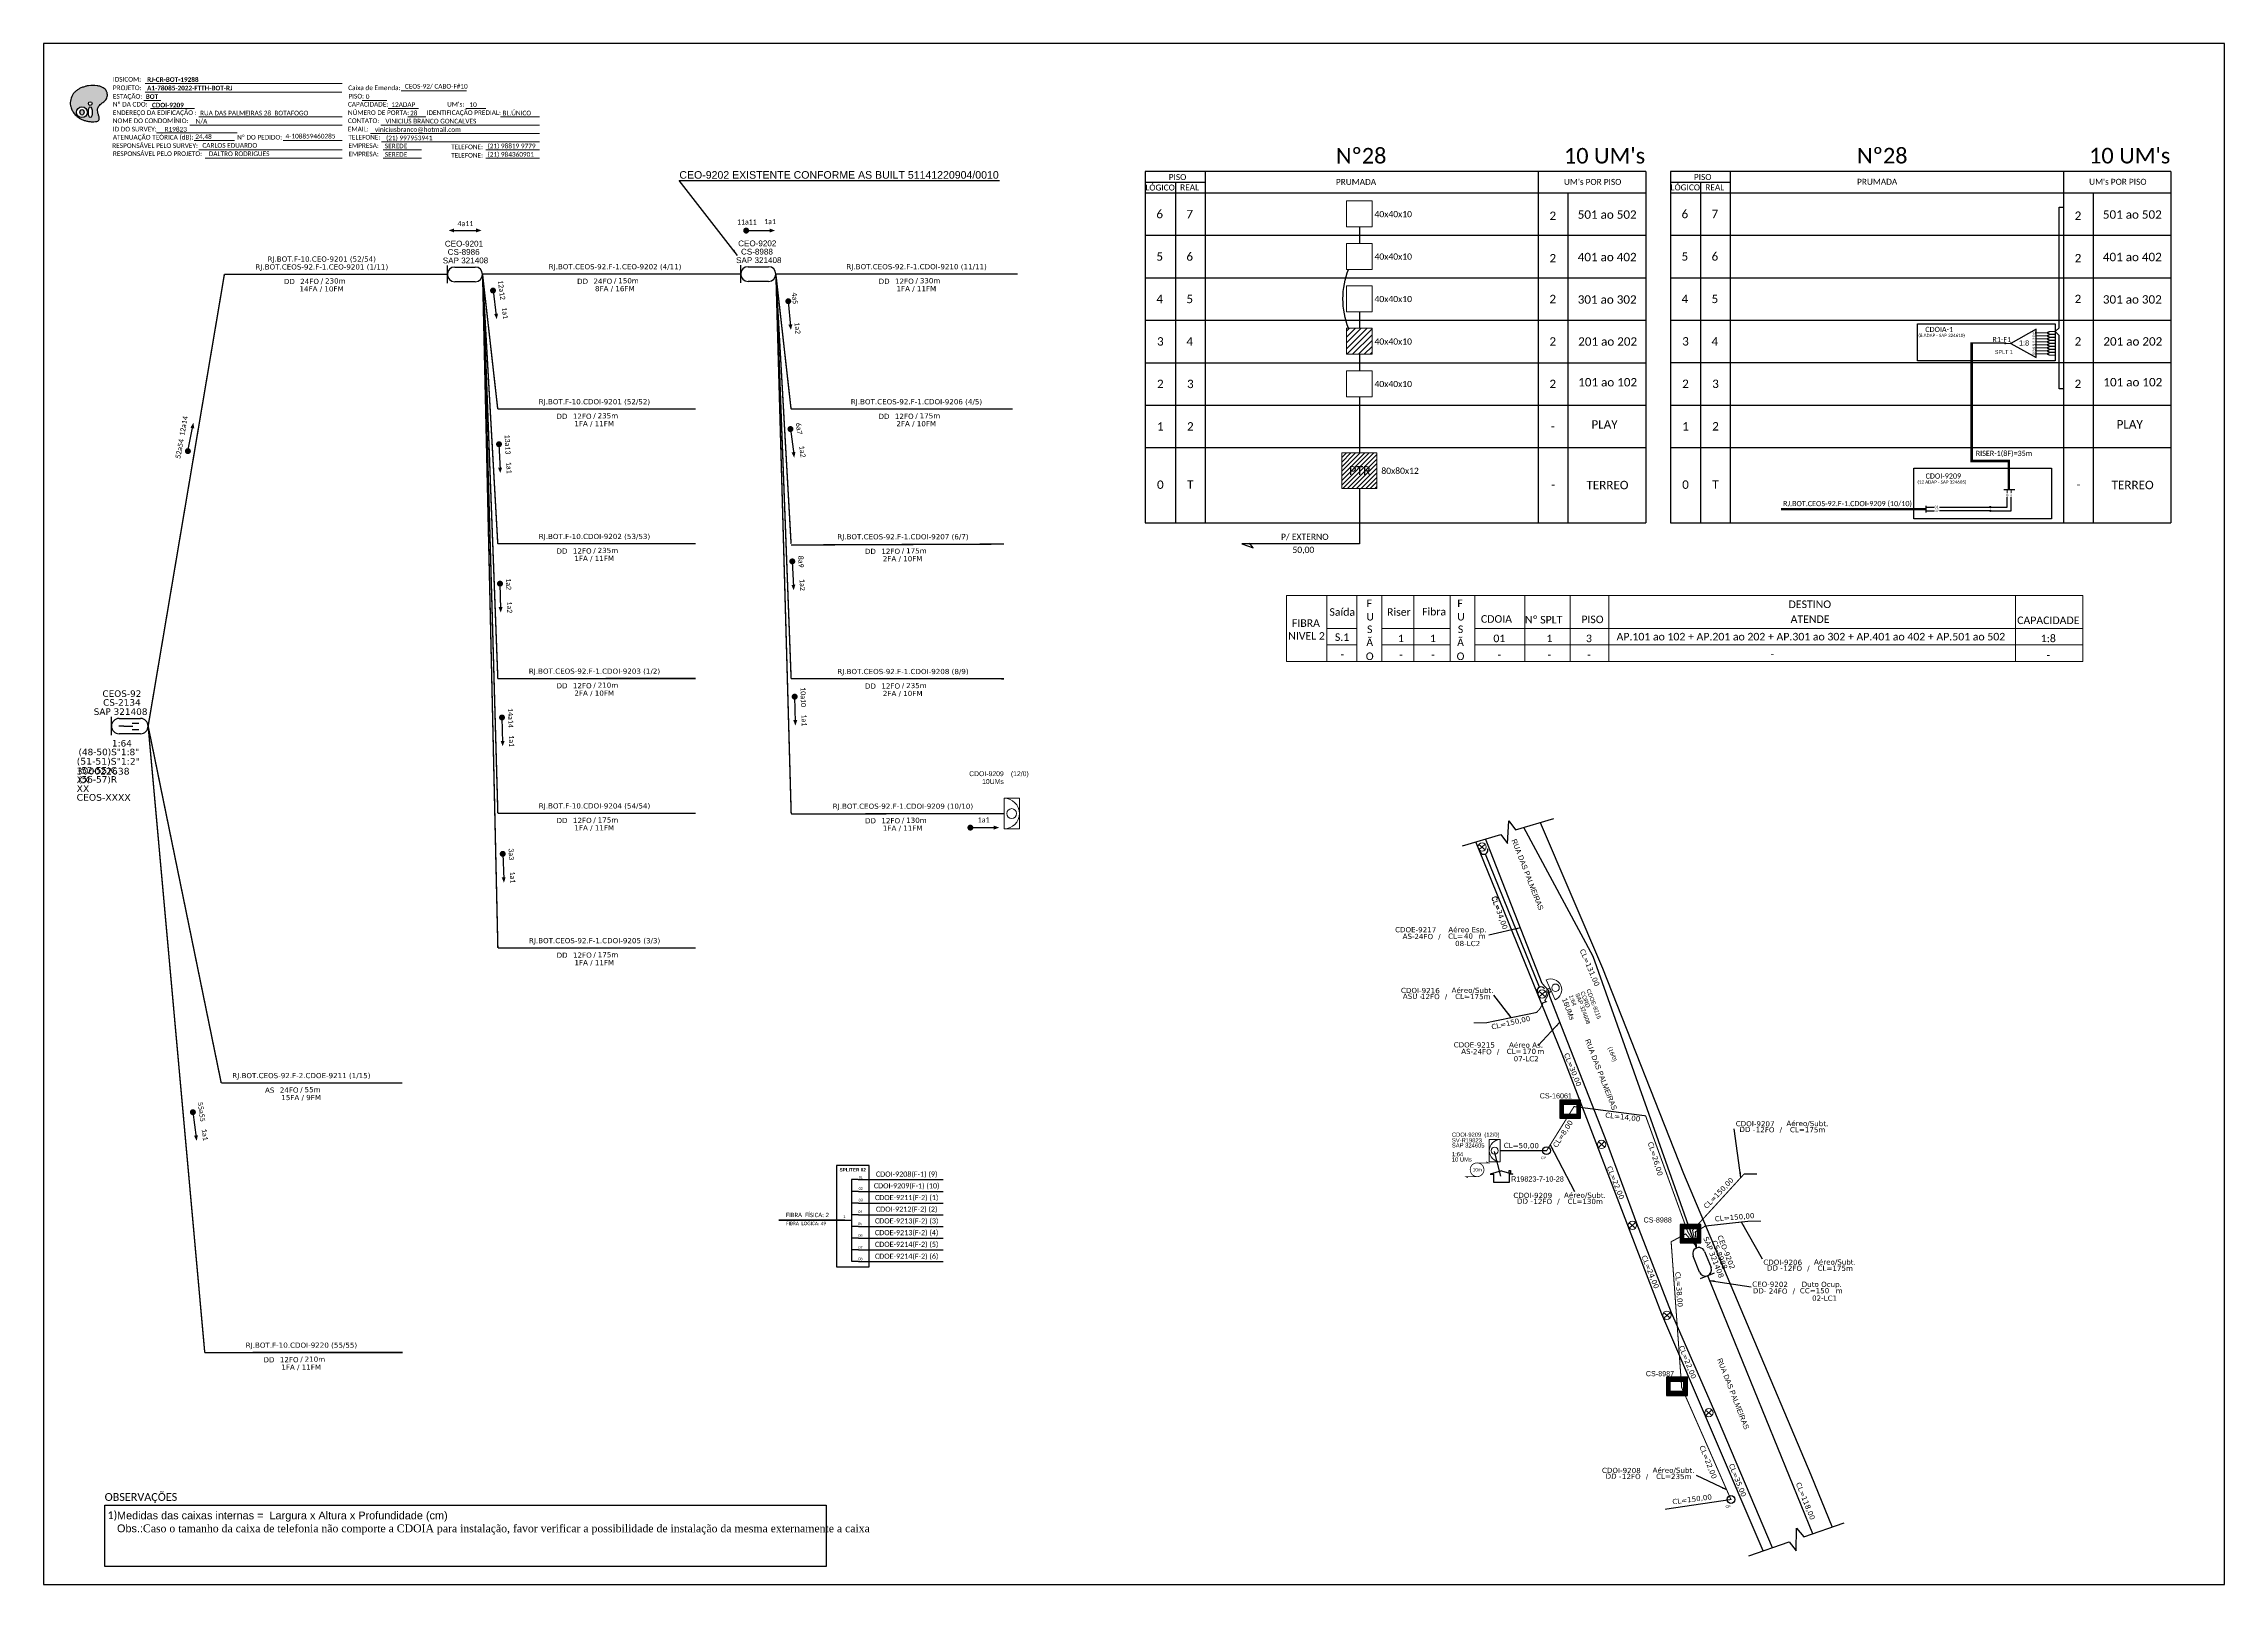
# Paper-space layout 'RJ-CR-BOT-19288(78085)-CDOI-9209' of a CAD drawing. Header units: metres, sheet in millimetres. Extents: x -439 to 402, y -851 to -257.
# The model-space entities are those that its viewports show. They can reach past a viewport. Long polylines and large blocks are cut down to what shows.
import ezdxf
from ezdxf.enums import TextEntityAlignment as Align

# ---------------------------------------------------------------- set-up
doc = ezdxf.new("R2010")
doc.units = ezdxf.units.M
doc.linetypes.add('PHANTOM2', pattern=[1.25, 0.625, -0.125, 0.125, -0.125, 0.125, -0.125])
for name, color, linetype, lineweight in [('(Notas)', 7, 'Continuous', 0), ('10.4-Postes', 1, 'Continuous', 0), ("20.0-LEGENDA DOS CDO'S", 1, 'Continuous', 0), ('20.1-CDO_INTERIOR', 1, 'Continuous', 0), ('20.2-CDO_POSTE', 1, 'Continuous', 5), ('20.6-CORDOALHA_SUPORTE', 7, 'Continuous', 25), ('40.1-ETIQUETAS', 1, 'Continuous', 20), ('_NUMERAÇÃO_', 34, 'Continuous', 0), ('Segmento Logradouro Texto', 238, 'Continuous', 0)]:
    doc.layers.add(name, color=color, linetype=linetype, lineweight=lineweight)
for name, color, linetype in [('10.1-Caixas Subterrâneas', 5, 'Continuous'), ('20.4-CEOS', 1, 'Continuous'), ('20.5-CEO', 1, 'Continuous'), ('CAP a instalar', 1, 'Continuous'), ('celulas gpon', 7, 'Continuous'), ('Folga', 1, 'Continuous'), ('label_cabos', 7, 'Continuous'), ('Legenda', 1, 'Continuous'), ('locais', 7, 'Continuous'), ('locais legendas', 7, 'Continuous'), ('QUADRA', 7, 'Continuous'), ('SETA', 7, 'Continuous'), ('Subida Lateral', 5, 'Continuous'), ('surveys', 7, 'Continuous'), ('surveys legendas', 7, 'Continuous')]:
    doc.layers.add(name, color=color, linetype=linetype)
doc.layers.add('DROP DE CLIENTE', color=140, linetype='Continuous', plot=False)
doc.layers.add('EXTRA', color=50, linetype='Continuous', plot=False)
doc.styles.add('ARIAL', font='arial.ttf')
doc.styles.add('DIGICADE', font='arial.ttf')
doc.styles.add('ROMANS', font='romans.shx')
doc.styles.add('siredit', font='verdana.ttf')
doc.styles.add('WMF-Calibri0', font='calibri.ttf')
doc.styles.add('WMF-Calibri1', font='calibrib.ttf')
doc.linetypes.add('FENCELINE1', pattern='A,0.25,-0.1,[133,ltypeshp.shx,S=0.1,R=0,X=-0.1,Y=0],-0.1,1', length=1.45)
doc.dimstyles.new('CC', dxfattribs={"dimtxt": 0.8, "dimasz": 2, "dimexe": 0.18, "dimexo": 0.0625, "dimgap": 0.09, "dimtad": 0, "dimdec": 0, "dimrnd": 1, "dimzin": 0, "dimdsep": 46, "dimtxsty": 'siredit', "dimblk": 'NONE', "dimcen": 0, "dimse1": 1, "dimse2": 1, "dimsd1": 1, "dimsd2": 1, "dimclrt": 7, "dimadec": 0, "dimazin": 0, "dimtfac": 1, "dimtdec": 0, "dimtofl": 0, "dimtmove": 0, "dimatfit": 3, "dimfxl": 0, "dimtolj": 1, "dimtzin": 0, "dimarcsym": 0})
doc.dimstyles.new('ISO-25', dxfattribs={"dimtxt": 2.5, "dimasz": 2.5, "dimexe": 1.25, "dimexo": 0.625, "dimtad": 1, "dimtxsty": 'Standard', "dimcen": 2.5, "dimadec": 0, "dimazin": 0, "dimtfac": 1, "dimtmove": 0, "dimatfit": 3, "dimfxl": 0, "dimarcsym": 0})

# ---------------------------------------------------------------- blocks, each defined once
blk = doc.blocks.new('OI')
h = blk.add_hatch(color=40)
edge = h.paths.add_edge_path()
edge.add_spline(control_points=[(4.35, -0.67), (3.92, -0.99), (3.26, -1.5), (2.81, -2.59), (2.9, -3.5), (3.06, -4.27), (3.31, -4.85), (3.37, -5.39), (3.4, -5.88), (3.2, -6.4), (2.54, -6.61), (1.65, -6.63), (0.55, -6.67), (-0.56, -6.42), (-1.61, -6.14), (-2.77, -5.61), (-3.92, -4.77), (-4.89, -3.7), (-5.34, -2.65), (-5.6, -1.94), (-5.85, -0.96), (-5.71, 0.47), (-5.1, 2.02), (-4.14, 3.02), (-3.3, 3.61), (-2.37, 4.16), (-1.36, 4.44), (-0.56, 4.7), (0.79, 4.85), (2.24, 4.97), (3.79, 4.57), (4.67, 4.21), (5.44, 3.65), (5.76, 2.99), (6.03, 2.21), (6.01, 1.46), (5.72, 0.64), (5.31, 0.08), (4.88, -0.38), (4.51, -0.55), (4.35, -0.67)], knot_values=[0, 0, 0, 0, 1.60434, 2.417191, 3.427595, 4.282808, 4.776746, 5.304182, 5.888771, 6.258406, 6.858137, 7.79129, 8.986195, 10.124242, 11.187857, 12.242908, 13.953784, 15.414161, 16.515391, 17.349188, 17.675853, 19.552021, 21.515531, 22.568638, 23.63245, 24.621084, 25.782718, 26.745347, 27.142653, 29.870543, 31.004649, 31.921532, 32.709589, 33.801391, 34.042471, 35.192333, 35.971461, 36.628871, 37.254359, 37.836911, 37.836911, 37.836911, 37.836911], degree=3, periodic=0)
h.paths.add_polyline_path([(1.13, -0.87, -1), (-0.04, -0.87, -1)], flags=16)
edge = h.paths.add_edge_path(flags=16)
edge.add_ellipse((0.56, -3.59), major_axis=(-0.02, 1.71), ratio=0.361305, start_angle=0, end_angle=360)
h.paths.add_polyline_path([(-0.36, -3.62, -1), (-3.8, -3.62, -1)], flags=16)
edge = h.paths.add_edge_path(flags=0)
edge.add_ellipse((-2.08, -3.62), major_axis=(0, 0.885), ratio=0.758294, start_angle=0, end_angle=360)
at = {"color": 40}
for centre, radius in [((-2.08, -3.62), 1.72), ((0.54, -0.87), 0.587)]:
    blk.add_circle(centre, radius, dxfattribs=at)
blk.add_ellipse((-2.08, -3.62), major_axis=(0, 0.885), ratio=0.758294, start_param=-3.141592653589792, end_param=3.141592653589792, dxfattribs=at)
blk.add_ellipse((0.56, -3.59), major_axis=(-0.02, 1.71), ratio=0.361305, dxfattribs=at)
at = {"color": 40, "start_tangent": (-0.800898, -0.598801), "end_tangent": (-0.800898, -0.598801)}
blk.add_spline([(4.35, -0.67), (3.2, -1.78), (2.9, -2.54), (2.92, -3.55), (3.12, -4.38), (3.28, -4.85), (3.37, -5.37), (3.35, -5.95), (3.2, -6.29), (2.66, -6.55), (1.73, -6.63), (0.54, -6.62), (-0.58, -6.41), (-1.6, -6.11), (-2.56, -5.67), (-3.95, -4.67), (-4.89, -3.56), (-5.37, -2.56), (-5.64, -1.78), (-5.72, -1.46), (-5.63, 0.42), (-4.84, 2.22), (-4.13, 2.99), (-3.27, 3.62), (-2.4, 4.09), (-1.3, 4.47), (-0.37, 4.72), (0.02, 4.77), (2.75, 4.8), (3.85, 4.53), (4.69, 4.16), (5.31, 3.68), (5.85, 2.73), (5.93, 2.5), (5.94, 1.35), (5.67, 0.62), (5.29, 0.08), (4.84, -0.36), (4.35, -0.67)], degree=3, dxfattribs=at)
blk = doc.blocks.new('SPLT_1-8_SC-APC')
at = {"color": 1, "lineweight": 0}
blk.add_lwpolyline([(-17.04, -7.55), (-19.26, -7.55)], dxfattribs=at)
at = {"color": 1}
blk.add_lwpolyline([(-7.37, -2.1), (-17.04, -7.55), (-7.37, -13), (-7.37, -2.1)], dxfattribs=at)
at = {"color": 3, "lineweight": 0}
for points in [[(-2.99, -3.51), (-7.37, -3.51)], [(-7.37, -4.66), (-2.99, -4.66)], [(-7.37, -5.82), (-2.99, -5.82)], [(-7.37, -6.97), (-2.99, -6.97)], [(-7.37, -8.12), (-2.99, -8.12)], [(-2.41, -3.02), (-2.41, -4)], [(-2.41, -3.02), (0, -3.02)], [(-2.41, -4), (0, -4)], [(-2.41, -4.17), (-2.41, -5.16)], [(-2.41, -4.17), (0, -4.17)], [(-2.41, -5.16), (0, -5.16)], [(-2.41, -5.32), (-2.41, -6.31)], [(-2.41, -5.32), (0, -5.32)], [(-2.41, -6.31), (0, -6.31)], [(-2.41, -6.48), (-2.41, -7.46)], [(-2.41, -6.48), (0, -6.48)], [(-2.41, -7.46), (0, -7.46)], [(-2.41, -7.63), (-2.41, -8.62)], [(-2.41, -7.63), (0, -7.63)], [(-7.37, -9.28), (-2.99, -9.28)], [(-7.37, -10.43), (-2.99, -10.43)], [(-7.37, -11.58), (-2.99, -11.58)], [(-2.41, -8.62), (0, -8.62)], [(-2.41, -8.78), (-2.41, -9.77)], [(-2.41, -8.78), (0, -8.78)], [(-2.41, -9.77), (0, -9.77)], [(-2.41, -9.94), (-2.41, -10.92)], [(-2.41, -9.94), (0, -9.94)], [(-2.41, -10.92), (0, -10.92)], [(-2.41, -11.09), (-2.41, -12.08)], [(-2.41, -11.09), (0, -11.09)], [(-2.41, -12.08), (0, -12.08)]]:
    blk.add_lwpolyline(points, dxfattribs=at)
for points in [[(-2.99, -3.22), (-2.41, -3.22), (-2.41, -3.8), (-2.99, -3.8)], [(-2.99, -4.38), (-2.41, -4.38), (-2.41, -4.95), (-2.99, -4.95)], [(-2.99, -5.53), (-2.41, -5.53), (-2.41, -6.1), (-2.99, -6.1)], [(-2.99, -6.68), (-2.41, -6.68), (-2.41, -7.26), (-2.99, -7.26)], [(-2.99, -7.84), (-2.41, -7.84), (-2.41, -8.41), (-2.99, -8.41)], [(-2.99, -8.99), (-2.41, -8.99), (-2.41, -9.56), (-2.99, -9.56)], [(-2.99, -10.14), (-2.41, -10.14), (-2.41, -10.72), (-2.99, -10.72)], [(-2.99, -11.3), (-2.41, -11.3), (-2.41, -11.87), (-2.99, -11.87)]]:
    blk.add_lwpolyline(points, close=True, dxfattribs=at)
at = {"color": 1, "style": 'ARIAL'}
for s, height, p in [('1:8', 2, (-13.91, -8.4)), ('S1', 0.75, (-8.74, -3.78)), ('S2', 0.75, (-8.74, -4.97)), ('S3', 0.75, (-8.74, -6.18)), ('S4', 0.75, (-8.74, -7.36)), ('S5', 0.75, (-8.74, -8.57)), ('S6', 0.75, (-8.74, -9.69)), ('S7', 0.75, (-8.74, -10.78)), ('S8', 0.75, (-8.74, -11.9))]:
    blk.add_text(s, height=height, dxfattribs=at).set_placement(p)
blk = doc.blocks.new('SPLITTER FUTURO')
blk.add_point((0, 0))
at = {"style": 'ARIAL', "text_generation_flag": 6, "flags": 4}
for tag, p, height in [('SPLT', (-6.22, -4.1), 1.5), ('INSTAL.', (-6.25, -6.09), 1.25)]:
    blk.add_attdef(tag, p, '', height=height, rotation=180, dxfattribs=at)
blk = doc.blocks.new('SURVEY_SURVEY')
for p, q in [((0, 0.0000127), (-0.0000126, 0.000009)), ((-0.0000126, 0.000009), (-0.0000086, 0.000009)), ((-0.0000086, 0), (-0.0000086, 0.000009)), ((0.0000086, 0), (-0.0000086, 0)), ((0, 0.0000127), (0.0000126, 0.000009)), ((0.0000084, 0.0000132), (0.0000098, 0.0000132)), ((0.0000084, 0.0000103), (0.0000084, 0.0000132)), ((0.0000126, 0.000009), (0.0000086, 0.000009)), ((0.0000086, 0.000009), (0.0000086, 0)), ((0.0000098, 0.0000132), (0.0000098, 0.0000099))]:
    blk.add_line(p, q)
blk = doc.blocks.new('POLE_POLE')
at = {"layer": '10.4-Postes', "color": 1, "linetype": 'PHANTOM2'}
for points in [[(-0.0000033, 0.0000067), (0.0000029, 0.0000016)], [(0.0000028, 0.0000069), (-0.0000032, 0.0000014)]]:
    blk.add_lwpolyline(points, dxfattribs=at)
at = {"layer": '10.4-Postes', "color": 1}
blk.add_circle((-0.0000002, 0.0000042), 0.00000403, dxfattribs=at)
blk = doc.blocks.new('CDOE_CT_POST_DESENHO')
at = {"color": 0}
blk.add_line((2.14, 0.39), (-2.11, 0.39), dxfattribs=at)
for centre, radius in [((0.01, 1.4), 0.733), ((0.01, 0), 0.393)]:
    blk.add_circle(centre, radius, dxfattribs=at)
blk.add_arc((0.01, 0.39), 2.12, 0, 180, dxfattribs=at)
blk = doc.blocks.new('*X70')
at = {"color": 0, "linetype": 'Continuous'}
for p, q in [((-1.25, 0.34099), (-0.49099, 1.1)), ((-1.25, 0.517767), (-0.667767, 1.1)), ((-1.25, 0.694544), (-0.844544, 1.1)), ((-1.25, 0.87132), (-1.02132, 1.1)), ((-1.25, 1.048097), (-1.198097, 1.1)), ((-1.25, 0.164214), (-0.8035, 0.610714)), ((-1.25, -0.012563), (-0.8035, 0.433937)), ((-1.25, -0.18934), (-0.8035, 0.25716)), ((-1.25, -0.366117), (-0.8035, 0.080383)), ((-0.789214, 0.625), (-0.314214, 1.1)), ((-0.612437, 0.625), (-0.137437, 1.1)), ((-0.43566, 0.625), (0.03934, 1.1)), ((-0.258883, 0.625), (0.216117, 1.1)), ((-0.082107, 0.625), (0.392893, 1.1)), ((0.09467, 0.625), (0.56967, 1.1)), ((0.271447, 0.625), (0.746447, 1.1)), ((0.448223, 0.625), (0.923223, 1.1)), ((0.625, 0.625), (1.1, 1.1)), ((0.801777, 0.625), (1.25, 1.073223)), ((0.8035, 0.449947), (1.25, 0.896447)), ((0.8035, 0.27317), (1.25, 0.71967)), ((0.8035, 0.096393), (1.25, 0.542893)), ((0.8035, -0.080383), (1.25, 0.366117)), ((0.8035, -0.25716), (1.25, 0.18934)), ((0.8035, -0.433937), (1.25, 0.012563)), ((-1.25, -0.542893), (-0.8035, -0.096393)), ((-1.25, -0.71967), (-0.8035, -0.27317)), ((-1.25, -0.896447), (-0.8035, -0.449947)), ((-1.25, -1.073223), (-0.801777, -0.625)), ((-1.1, -1.1), (-0.625, -0.625)), ((-0.923223, -1.1), (-0.448223, -0.625)), ((-0.746447, -1.1), (-0.271447, -0.625)), ((-0.56967, -1.1), (-0.09467, -0.625)), ((-0.392893, -1.1), (0.082107, -0.625)), ((-0.216117, -1.1), (0.258883, -0.625)), ((-0.03934, -1.1), (0.43566, -0.625)), ((0.137437, -1.1), (0.612437, -0.625)), ((0.314214, -1.1), (0.789214, -0.625)), ((0.49099, -1.1), (1.25, -0.34099)), ((0.667767, -1.1), (1.25, -0.517767)), ((0.8035, -0.610714), (1.25, -0.164214)), ((0.844544, -1.1), (1.25, -0.694544)), ((1.02132, -1.1), (1.25, -0.87132)), ((1.198097, -1.1), (1.25, -1.048097))]:
    blk.add_line(p, q, dxfattribs=at)
blk = doc.blocks.new('MANHOLE_MQ')
at = {"color": 0, "linetype": 'Continuous'}
for p, q in [((0.0000062, 0.0000057), (-0.0000063, 0.0000057)), ((-0.0000063, 0.0000057), (-0.0000063, -0.0000053)), ((-0.000004, 0.0000033), (0.000004, 0.0000033)), ((-0.000004, -0.0000029), (-0.000004, 0.0000033)), ((0.000004, 0.0000033), (0.000004, -0.0000029)), ((0.0000062, -0.0000053), (0.0000062, 0.0000057)), ((-0.0000063, -0.0000053), (0.0000062, -0.0000053)), ((0.000004, -0.0000029), (-0.000004, -0.0000029)), ((0.000004, -0.0000029), (0.000004, -0.0000029))]:
    blk.add_line(p, q, dxfattribs=at)
at = {"color": 0, "linetype": 'Continuous', "xscale": 5e-06, "yscale": 5e-06, "zscale": 1e-05}
blk.add_blockref('*X70', (0, 0.0000002), dxfattribs=at)
blk = doc.blocks.new('Inst CDOE-16 CAIXA DIST OPT CDOE 48F_16D C_SPL_2_1_8')
at = {"layer": "20.0-LEGENDA DOS CDO'S", "color": 0, "style": 'ARIAL'}
for tag, p, height in [('CORDOALHA', (0.12, 4.02), 0.8), ('FID', (0.12, 5.25), 0.8), ('1:XX', (-0.01, 1.7), 0.8), ('SAP', (0.12, 2.96), 0.8), ('UMS', (0.14, 0.22), 1)]:
    blk.add_attdef(tag, p, '', height=height, rotation=0.118, dxfattribs=at)
at = {"layer": "20.0-LEGENDA DOS CDO'S", "color": 0}
for tag, p, style, flags in [('ID_ATIVIDADE', (0.12, 6.47), 'ARIAL', 3), ('FATOR', (7.92, 6.47), 'ARIAL', 1), ('QTDE', (0.1, -1.17), 'DIGICADE', 3)]:
    blk.add_attdef(tag, p, '', height=0.8, rotation=0.118, dxfattribs=dict(at, style=style, flags=flags))
at = {"layer": "20.0-LEGENDA DOS CDO'S", "color": 0, "style": 'ARIAL'}
blk.add_attdef('FIBRAS_UTILIZADAS', text='', height=0.8, rotation=0.118, dxfattribs=at).set_placement((13.48, 5.26), align=Align.CENTER)
blk = doc.blocks.new('Inst CORD ALUMINIO 4.8 MM 3F(sem recursos)')
at = {"color": 0, "lineweight": 0, "style": 'ROMANS'}
blk.add_attdef('FID', (-19.18, -2.21), '', height=1, dxfattribs=at)
at = {"color": 0, "lineweight": 0, "style": 'ROMANS', "flags": 3}
for tag, p in [('FATOR', (-5.2, -4.44)), ('ID_ATIVIDADE', (-5.2, -6.67))]:
    blk.add_attdef(tag, p, '', height=1, dxfattribs=at)
at = {"color": 0, "lineweight": 0, "style": 'ROMANS'}
blk.add_attdef('LANCE', text='', height=1, dxfattribs=at).set_placement((-0.54, -2.21), align=Align.RIGHT)
at = {"layer": 'label_cabos', "color": 0, "style": 'siredit'}
blk.add_attdef('QTDE', (-0.54, -2.21), '', height=1, rotation=359.69, dxfattribs=at)
blk = doc.blocks.new('Inst CB AS CFOA-SM-AS-80-TS-24')
at = {"layer": 'label_cabos', "color": 0, "style": 'siredit'}
for tag, flags, p in [('ID_ATIVIDADE', 3, (1.31, 2.67)), ('FATOR', 1, (11.56, 2.55))]:
    blk.add_attdef(tag, text='', height=1, rotation=359.69, dxfattribs=dict(at, flags=flags)).set_placement(p, align=Align.MIDDLE_CENTER)
for tag, p in [('TIPO_CABO', (1.76, 0)), ('DESTINO_CABO', (3.13, 1.26)), ('CABO', (4.69, -0.05)), ('/', (7.71, -0.05)), ('LANCE', (10.81, 0)), ('TIPO_CABO', (13.11, 1.24)), ('UND', (15.96, 0)), ('FID', (13.15, -1.41))]:
    blk.add_attdef(tag, text='', height=1, rotation=359.69, dxfattribs=at).set_placement(p, align=Align.MIDDLE_CENTER)
blk.add_attdef('QTDE', (12.43, -0.47), '', height=1, rotation=359.69, dxfattribs=at)
blk = doc.blocks.new('Inst CB ESP CFOA-SM-AS-80-TS-24')
at = {"layer": 'label_cabos', "color": 0, "style": 'siredit'}
for tag, flags, p in [('ID_ATIVIDADE', 3, (1.31, 2.67)), ('FATOR', 1, (11.56, 2.55))]:
    blk.add_attdef(tag, text='', height=1, rotation=359.69, dxfattribs=dict(at, flags=flags)).set_placement(p, align=Align.MIDDLE_CENTER)
for tag, p in [('TIPO_CABO', (1.76, 0)), ('DESTINO_CABO', (3.13, 1.26)), ('CABO', (4.69, -0.05)), ('/', (7.71, -0.05)), ('LANCE', (10.81, 0)), ('TIPO_CABO', (13.11, 1.24)), ('UND', (15.96, 0)), ('FID', (13.15, -1.41))]:
    blk.add_attdef(tag, text='', height=1, rotation=359.69, dxfattribs=at).set_placement(p, align=Align.MIDDLE_CENTER)
blk.add_attdef('QTDE', (12.43, -0.47), '', height=1, rotation=359.69, dxfattribs=at)
blk = doc.blocks.new('_None')
blk = doc.blocks.new('Inst CB DT OCUP CFOA-SM-DD-G-24')
at = {"layer": 'label_cabos', "color": 0, "style": 'siredit'}
for tag, flags, p in [('ID_ATIVIDADE', 3, (1.31, 2.67)), ('FATOR', 1, (11.56, 2.55))]:
    blk.add_attdef(tag, text='', height=1, rotation=359.69, dxfattribs=dict(at, flags=flags)).set_placement(p, align=Align.MIDDLE_CENTER)
for tag, p in [('TIPO_CABO', (1.11, 0)), ('DESTINO_CABO', (3.13, 1.26)), ('CABO', (4.69, -0.05)), ('/', (7.71, -0.05)), ('LANCE', (10.41, 0.02)), ('TIPO_CABO', (13.11, 1.24)), ('UND', (16.46, 0)), ('FID', (13.65, -1.41))]:
    blk.add_attdef(tag, text='', height=1, rotation=359.69, dxfattribs=at).set_placement(p, align=Align.MIDDLE_CENTER)
blk.add_attdef('QTDE', (11.93, -0.45), '', height=1, rotation=359.69, dxfattribs=at)
blk = doc.blocks.new('LEGENDA DOS CABOS')
at = {"layer": 'EXTRA', "color": 0, "style": 'siredit'}
for tag, p in [('ID', (4.6, 0.97)), ('XX', (9.03, 0.97))]:
    blk.add_attdef(tag, text='', height=0.48, rotation=359.69, dxfattribs=at).set_placement(p, align=Align.MIDDLE_CENTER)
at = {"layer": 'Legenda', "color": 0, "style": 'siredit'}
for tag, p in [('TIPO_CABO', (1.31, 0)), ('CABO', (4.69, -0.05)), ('/', (6.81, -0.05)), ('METROS', (10.03, -0.05))]:
    blk.add_attdef(tag, text='', height=0.8, rotation=359.69, dxfattribs=at).set_placement(p, align=Align.MIDDLE_CENTER)
blk = doc.blocks.new('A$C07E14978')
at = {"layer": 'Folga', "color": 0, "const_width": 0.137}
for points in [[(2.23, 0.28), (0.03, 0.28), (0.47, 0.06)], [(2.23, 2.92), (4.42, 2.92), (3.98, 3.13)]]:
    blk.add_lwpolyline(points, dxfattribs=at)
at = {"layer": 'Folga', "color": 0, "const_width": 0.146}
blk.add_lwpolyline([(2.23, 2.92, 1.000012), (2.23, 0.28, 0.999978)], format="xyb", close=True, dxfattribs=at)
at = {"layer": 'Folga', "color": 0}
blk.add_text('10m', height=0.659, dxfattribs=at).set_placement((1.38, 1.27))

msp = doc.modelspace()

# ---------------------------------------------------------------- hatches: boundary and pattern name
h = msp.add_hatch()
h.set_pattern_fill('LINE', color=1, scale=0.5, angle=45)
h.set_pattern_definition([(45, (-578.185, 119.115), (-1.122532, 1.122532), [])])
h.paths.add_polyline_path([(-783.61, -15.55), (-783.61, -25.59), (-773.71, -25.59), (-773.71, -15.55)])
h = msp.add_hatch(color=3)
h.dxf.hatch_style = 1
edge = h.paths.add_edge_path()
edge.add_arc((-529.6, -21.35), 0.242, 0, 360)
h = msp.add_hatch()
h.set_pattern_fill('ANSI31', color=1, scale=10, style=0)
h.set_pattern_definition([(45, (-1397.0682, -461.3283), (-0.8838835, 0.8838835), [])])
h.paths.add_polyline_path([(-785.45, -77.36), (-771.88, -77.36), (-771.88, -63.61), (-785.45, -63.61)])
h.paths.add_polyline_path([(-783.45, -73.01), (-773.36, -73.01), (-773.36, -67.86), (-783.45, -67.86)], flags=24)
h = msp.add_hatch(color=3)
h.dxf.hatch_style = 1
edge = h.paths.add_edge_path()
edge.add_arc((-535.3, -84.47), 0.256, 0, 360)
h = msp.add_hatch(color=3)
h.dxf.hatch_style = 1
edge = h.paths.add_edge_path()
edge.add_arc((-535.3, -85.93), 0.256, 0, 360)

# ---------------------------------------------------------------- linework, layer by layer
at = {"layer": '(Notas)', "lineweight": 0}
for p, q in [((-791.18, -144.03), (-791.18, -118.57)), ((-779.65, -144.03), (-779.65, -118.57)), ((-770.02, -144.03), (-770.02, -118.57)), ((-757.68, -144.03), (-757.68, -118.57)), ((-743.64, -144.03), (-743.64, -118.57)), ((-734.18, -144.03), (-734.18, -118.57)), ((-714.88, -144.03), (-714.88, -118.57)), ((-697.4, -144.03), (-697.4, -118.57)), ((-682.48, -144.03), (-682.48, -118.57)), ((-525.61, -144.03), (-525.61, -118.57))]:
    msp.add_line(p, q, dxfattribs=at)
msp.add_lwpolyline([(-499.61, -118.57), (-499.61, -144.03)], dxfattribs=at)
at = {"color": 5}
msp.add_line((-529.6, -21.35), (-542.99, -21.35), dxfattribs=at)
at = {"color": 1}
msp.add_line((-560.19, -83.98), (-560.19, -86.55), dxfattribs=at)
at = {"color": 7, "linetype": 'Continuous'}
for p, q in [((-974.46, -343.72), (-974.46, -375.38)), ((-971.9, -343.72), (-974.46, -343.72)), ((-971.77, -348.3), (-974.33, -348.3)), ((-971.77, -352.81), (-974.33, -352.81)), ((-977.12, -359.34), (-974.47, -359.34)), ((-971.77, -357.35), (-974.33, -357.35)), ((-971.77, -361.84), (-974.33, -361.84)), ((-971.77, -366.34), (-974.33, -366.34)), ((-971.77, -370.85), (-974.33, -370.85)), ((-971.77, -375.35), (-974.33, -375.35))]:
    msp.add_line(p, q, dxfattribs=at)
at = {"color": 10, "linetype": 'Continuous'}
for p, q in [((-971.9, -343.72), (-939.13, -343.72)), ((-971.77, -348.3), (-939.13, -348.31)), ((-971.77, -352.8), (-939.13, -352.81)), ((-971.77, -357.34), (-939.13, -357.35)), ((-971.77, -361.83), (-939.13, -361.84)), ((-971.77, -366.33), (-939.13, -366.34)), ((-971.77, -370.84), (-939.13, -370.85)), ((-971.77, -375.35), (-939.13, -375.36))]:
    msp.add_line(p, q, dxfattribs=at)
at = {"color": 1, "linetype": 'Continuous', "lineweight": 60}
msp.add_line((-977.12, -359.34), (-1002.49, -359.42), dxfattribs=at)
at = {"color": 0}
for p, q in [((-1262.5, -469.23), (-984.25, -469.23)), ((-1262.5, -492.93), (-1262.5, -469.23)), ((-984.25, -469.23), (-984.25, -492.93)), ((-984.25, -492.93), (-1262.5, -492.93))]:
    msp.add_line(p, q, dxfattribs=at)
msp.add_lwpolyline([(-1286.07, -499.81), (-445.07, -499.81), (-445.07, 94.19), (-1286.07, 94.19)], close=True)
at = {"color": 7, "lineweight": 0}
for points in [[(-1246.94, 78.79), (-1170.96, 78.79)], [(-1148.15, 76.01), (-1123.01, 76.01)], [(-1247.47, 72.24), (-1240.92, 72.24)], [(-1246.97, 75.52), (-1171.01, 75.52)], [(-1244.81, 69.17), (-1227.84, 69.17)], [(-1163.19, 72.28), (-1153.71, 72.28)], [(-1153.14, 69.17), (-1141.52, 69.17)], [(-1123.2, 69.17), (-1115.53, 69.17)], [(-1242.49, 59.75), (-1211.44, 59.75)], [(-1229.65, 62.82), (-1170.98, 62.82)], [(-1226.24, 65.93), (-1170.98, 65.93)], [(-1160.06, 59.58), (-1094.8, 59.58)], [(-1156.02, 62.82), (-1094.8, 62.82)], [(-1145.56, 65.93), (-1138.61, 65.93)], [(-1109.86, 65.93), (-1094.82, 65.93)], [(-1227.96, 56.79), (-1212.45, 56.79)], [(-1226.24, 53.23), (-1170.98, 53.23)], [(-1193.73, 56.79), (-1170.96, 56.79)], [(-1155.78, 56.34), (-1094.8, 56.34)], [(-1155.17, 53.23), (-1140.37, 53.23)], [(-1115.57, 53.23), (-1094.8, 53.23)], [(-1223.75, 49.99), (-1170.98, 49.99)], [(-1155.17, 49.99), (-1140.37, 49.99)], [(-1115.57, 49.99), (-1094.8, 49.99)]]:
    msp.add_lwpolyline(points, dxfattribs=at)
at = {"color": 0}
for points in [[(-668.21, 44.9), (-861.2, 44.9)], [(-465.69, 44.93), (-658.67, 44.93)], [(-861.2, 40.79), (-838.05, 40.79)], [(-861.2, 36.68), (-668.21, 36.68)], [(-658.67, 40.82), (-635.52, 40.82)], [(-658.67, 36.71), (-465.69, 36.71)]]:
    msp.add_lwpolyline(points, dxfattribs=at)
for points in [[(-861.2, 44.9), (-861.2, 36.68)], [(-838.05, 36.68), (-838.05, 44.9)], [(-709.65, 44.9), (-709.65, 36.68)], [(-668.21, 44.9), (-668.21, 36.68)], [(-658.67, 44.93), (-658.67, 36.71)], [(-635.52, 36.71), (-635.52, 44.93)], [(-507.12, 44.93), (-507.12, 36.71)], [(-465.69, 44.93), (-465.69, 36.71)], [(-861.2, 36.68), (-861.2, -90.61)], [(-861.2, 36.68), (-668.21, 36.68)], [(-861.2, 36.68), (-668.21, 36.68)], [(-861.2, 36.68), (-668.21, 36.68)], [(-849.62, 40.79), (-849.62, 36.68)], [(-849.62, 36.68), (-849.62, -90.61)], [(-838.05, -90.61), (-838.05, 36.68)], [(-709.65, 36.68), (-709.65, -90.61)], [(-698.08, -90.61), (-698.08, 36.68)], [(-668.21, 36.68), (-668.21, -90.61)], [(-658.67, 36.71), (-658.67, -90.58)], [(-658.67, 36.71), (-465.69, 36.71)], [(-658.67, 36.71), (-465.69, 36.71)], [(-658.67, 36.71), (-465.69, 36.71)], [(-647.1, 40.82), (-647.1, 36.71)], [(-647.1, 36.71), (-647.1, -90.58)], [(-635.52, -90.58), (-635.52, 36.71)], [(-507.12, 36.71), (-507.12, -90.58)], [(-495.55, -90.58), (-495.55, 36.71)], [(-465.69, 36.71), (-465.69, -90.58)], [(-861.2, 20.31), (-668.21, 20.31)], [(-658.67, 20.34), (-465.69, 20.34)], [(-861.2, 3.94), (-668.21, 3.94)], [(-658.67, 3.96), (-465.69, 3.96)], [(-861.2, -12.44), (-668.21, -12.44)], [(-658.67, -12.41), (-465.69, -12.41)], [(-861.2, -28.81), (-668.21, -28.81)], [(-658.67, -28.78), (-465.69, -28.78)], [(-861.2, -45.18), (-668.21, -45.18)], [(-658.67, -45.15), (-465.69, -45.15)], [(-861.2, -61.55), (-668.21, -61.55)], [(-658.67, -61.52), (-465.69, -61.52)], [(-861.2, -90.61), (-668.21, -90.61)], [(-658.67, -90.58), (-465.69, -90.58)]]:
    msp.add_lwpolyline(points)
at = {"lineweight": 0}
for points in [[(-773.71, 33.56), (-783.61, 33.56), (-783.61, 23.52), (-773.71, 23.52)], [(-773.71, 17.19), (-783.61, 17.19), (-783.61, 7.15), (-773.71, 7.15)], [(-773.71, 0.82), (-783.61, 0.82), (-783.61, -9.22), (-773.71, -9.22)], [(-773.71, -31.92), (-783.61, -31.92), (-783.61, -41.96), (-773.71, -41.96)]]:
    msp.add_lwpolyline(points, close=True, dxfattribs=at)
at = {"color": 3}
for points in [[(-507.12, -38.85), (-508.77, -38.85), (-508.78, -18.33), (-510.34, -16.82), (-508.78, -15.32), (-508.78, 31.1), (-507.12, 31.1)], [(-778.66, 23.52), (-778.66, 17.19)], [(-778.66, -9.22), (-778.66, -15.55)], [(-778.66, -25.59), (-778.66, -31.92)], [(-778.66, -41.96), (-778.66, -63.61)], [(-560.19, -84.47), (-557.03, -84.47)], [(-554.95, -84.47), (-535.3, -84.47)]]:
    msp.add_lwpolyline(points, dxfattribs=at)
at = {"color": 7, "const_width": 1.14}
for points in [[(-1015.7, 22.12, 1), (-1014.56, 22.12, 1)], [(-1015.17, 21.53, 1), (-1015.1, 22.68, 1)], [(-1113.33, -1.04, 1), (-1112.19, -0.96, 1)], [(-1112.82, -0.43, 1), (-1112.68, -1.56, 1)], [(-998.94, -4.55, 1), (-998.84, -5.68, 1)], [(-998.63, -54.44, 1), (-997.49, -54.36, 1)], [(-998.12, -53.83, 1), (-997.97, -54.96, 1)], [(-1230.55, -63.47, 1), (-1230.33, -62.35, 1)], [(-1229.87, -63.05, 1), (-1230.98, -62.76, 1)], [(-1111.03, -60.23, 1), (-1109.89, -60.25, 1)], [(-1110.47, -59.67, 1), (-1110.42, -60.81, 1)], [(-997.91, -105.41, 1), (-996.77, -105.43, 1)], [(-997.35, -104.85, 1), (-997.3, -105.99, 1)], [(-1110.64, -113.98, 1), (-1109.5, -114.02, 1)], [(-1110.07, -113.43, 1), (-1110.04, -114.57, 1)], [(-997.01, -157.56, 1), (-995.87, -157.6, 1)], [(-996.44, -157, 1), (-996.41, -158.15, 1)], [(-1109.87, -165.58, 1), (-1108.72, -165.62, 1)], [(-1109.3, -165.02, 1), (-1109.27, -166.17, 1)], [(-929.24, -208.07, 1), (-928.1, -208.07, 1)], [(-1109.6, -218.16, 1), (-1108.45, -218.18, 1)], [(-1109.04, -217.6, 1), (-1108.99, -218.74, 1)], [(-1228.57, -317.2, 1), (-1228.42, -318.34, 1)]]:
    msp.add_lwpolyline(points, format="xyb", close=True, dxfattribs=at)
at = {"color": 3}
msp.add_lwpolyline([(-782.85, -15.55, -0.188774), (-782.84, 7.15)], format="xyb", dxfattribs=at)
at = {"color": 1, "lineweight": 0}
for points in [[(-773.71, -15.55), (-783.61, -15.55), (-783.61, -25.59), (-773.71, -25.59)], [(-785.45, -63.61), (-771.88, -63.61), (-771.88, -77.36), (-785.45, -77.36)]]:
    msp.add_lwpolyline(points, close=True, dxfattribs=at)
at = {"color": 1}
for points in [[(-563.47, -13.81), (-510.34, -13.81), (-510.34, -28.13), (-563.47, -28.13)], [(-564.82, -69.44), (-511.69, -69.44), (-511.69, -89.01), (-564.82, -89.01)]]:
    msp.add_lwpolyline(points, close=True, dxfattribs=at)
at = {"color": 5, "const_width": 1}
msp.add_lwpolyline([(-542.52, -21.35), (-542.52, -66.74), (-528.2, -66.74), (-528.2, -77.76)], dxfattribs=at)
at = {"color": 1}
for points in [[(-778.66, -77.36), (-778.66, -98.6), (-824.01, -98.6)], [(-824.01, -98.6), (-819.59, -100.2)], [(-819.59, -100.2), (-821, -98.37)]]:
    msp.add_lwpolyline(points, dxfattribs=at)
at = {"color": 5}
for points in [[(-535.3, -84.47), (-528.79, -84.47), (-528.79, -80.71)], [(-535.04, -85.93), (-527.34, -85.93), (-527.34, -80.71)], [(-530.14, -77.76), (-525.9, -77.76)]]:
    msp.add_lwpolyline(points, dxfattribs=at)
at = {"color": 5, "lineweight": 0}
for points in [[(-528.79, -77.76), (-528.79, -79.07)], [(-527.35, -77.76), (-527.35, -79.04)]]:
    msp.add_lwpolyline(points, dxfattribs=at)
at = {"color": 1}
msp.add_lwpolyline([(-616.09, -85.3, 0.8, 0.8, 0), (-560.19, -85.3, 0.8, 0.8, 0)], format="xyseb", dxfattribs=at)
at = {"color": 2}
for points in [[(-560.19, -85.93), (-557.03, -85.93)], [(-535.15, -85.93), (-554.95, -85.93)]]:
    msp.add_lwpolyline(points, dxfattribs=at)
at = {"color": 3, "linetype": 'Continuous'}
for points in [[(-738.93, -215.08), (-724.16, -210.68), (-721.55, -214.21), (-721.03, -205.45), (-718.41, -208.97), (-703.65, -204.58)], [(-628.51, -488.87), (-612.94, -483.47), (-610.17, -486.87), (-610.04, -478.1), (-607.27, -481.5), (-591.7, -476.09)]]:
    msp.add_lwpolyline(points, dxfattribs=at)
at = {"color": 7}
msp.add_lwpolyline([(-980.27, -377.41), (-967.68, -377.41), (-967.68, -338.29), (-980.27, -338.29)], close=True, dxfattribs=at)
at = {"color": 3}
for centre, radius in [((-529.6, -21.35), 0.242), ((-535.3, -84.47), 0.256), ((-535.3, -85.93), 0.256)]:
    msp.add_circle(centre, radius, dxfattribs=at)
at = {"layer": '20.1-CDO_INTERIOR', "color": 1, "lineweight": 18}
for points in [[(-909.77, -208.54), (-909.77, -196.73), (-915.68, -196.73), (-915.68, -208.54)], [(-728.6, -336.86), (-728.61, -328.36), (-724.36, -328.36), (-724.35, -336.86)]]:
    msp.add_lwpolyline(points, close=True, dxfattribs=at)
for centre, radius in [((-912.72, -202.63), 1.89), ((-726.48, -332.61), 1.36)]:
    msp.add_circle(centre, radius, dxfattribs=at)
for centre, radius, start, end in [((-915.68, -202.63), 5.9, 270, 90), ((-724.35, -332.61), 4.25, 90.02759, 270.02759)]:
    msp.add_arc(centre, radius, start, end, dxfattribs=at)
at = {"layer": '20.4-CEOS', "color": 7}
for p, q in [((-1130.36, 1.84), (-1130.36, 8.64)), ((-1127.53, 8.06), (-1119.61, 8.06)), ((-1119.61, 2.42), (-1127.53, 2.42)), ((-1259.91, -172.48), (-1259.91, -165.37)), ((-1256.96, -165.98), (-1248.7, -165.98)), ((-1251.86, -167.76), (-1249.35, -167.76)), ((-1255.11, -168.93), (-1257.1, -168.93)), ((-1248.7, -171.87), (-1256.96, -171.87)), ((-1255.11, -168.93), (-1251.7, -168.93)), ((-1251.86, -170.21), (-1249.35, -170.21))]:
    msp.add_line(p, q, dxfattribs=at)
at = {"layer": '20.4-CEOS', "color": 5}
for p, q in [((-1017.24, 1.95), (-1017.24, 8.76)), ((-1014.42, 8.18), (-1006.5, 8.18)), ((-1006.5, 2.53), (-1014.42, 2.53))]:
    msp.add_line(p, q, dxfattribs=at)
at = {"layer": '20.4-CEOS', "color": 7}
for centre, start, end in [((-1127.53, 5.24), 90, 270), ((-1119.61, 5.24), 270, 90)]:
    msp.add_arc(centre, 2.82, start, end, dxfattribs=at)
at = {"layer": '20.4-CEOS', "color": 5}
for centre, start, end in [((-1014.42, 5.36), 90, 270), ((-1006.5, 5.36), 270, 90)]:
    msp.add_arc(centre, 2.82, start, end, dxfattribs=at)
at = {"layer": '20.4-CEOS', "color": 7}
for centre, major_axis, start_param, end_param in [((-1256.96, -168.93), (-2.08, 2.08), -0.785398, 2.356194), ((-1248.7, -168.93), (2.08, 2.08), 3.926991, 7.068583)]:
    msp.add_ellipse(centre, major_axis=major_axis, ratio=1, start_param=start_param, end_param=end_param, dxfattribs=at)
at = {"layer": '20.5-CEO', "color": 5}
for p, q in [((-647.48, -379.48), (-649.96, -373.24)), ((-645.52, -371.47), (-643.03, -377.71))]:
    msp.add_line(p, q, dxfattribs=at)
msp.add_lwpolyline([(-647.05, -381.88), (-641.69, -379.75)], dxfattribs=at)
for centre, start, end in [((-647.74, -372.36), 21.73383, 201.73383), ((-645.25, -378.59), 201.73383, 21.73383)]:
    msp.add_arc(centre, 2.39, start, end, dxfattribs=at)
at = {"layer": '_NUMERAÇÃO_', "color": 0, "lineweight": 0}
for p, q in [((-499.61, -118.57), (-806.82, -118.57)), ((-806.82, -118.57), (-806.82, -144.03)), ((-779.65, -131.28), (-791.18, -131.28)), ((-743.64, -131.28), (-770.02, -131.28)), ((-499.61, -131.28), (-734.18, -131.28)), ((-779.65, -137.62), (-791.18, -137.62)), ((-743.64, -137.62), (-770.02, -137.62)), ((-499.61, -137.62), (-734.18, -137.62)), ((-499.61, -144.03), (-806.82, -144.03))]:
    msp.add_line(p, q, dxfattribs=at)
at = {"layer": 'CAP a instalar', "color": 7, "linetype": 'FENCELINE1', "ltscale": 10, "const_width": 0.533}
for points in [[(-1245.76, -168.93), (-1216.35, 5.28)], [(-1217.58, -306.49), (-1245.76, -168.93)], [(-1223.93, -410.43), (-1245.76, -168.93)], [(-1217.58, -306.49), (-1147.68, -306.47)], [(-1223.93, -410.43), (-1147.66, -410.41)]]:
    msp.add_lwpolyline(points, dxfattribs=at)
at = {"layer": 'CAP a instalar', "color": 7, "linetype": 'Continuous', "ltscale": 10, "const_width": 0.533}
for points in [[(-1216.35, 5.28), (-1130.36, 5.28)], [(-1110.91, -150.59), (-1116.79, 5.36)], [(-1110.9, -202.53), (-1116.79, 5.36)], [(-1110.89, -254.47), (-1116.79, 5.36)], [(-1116.79, 5.36), (-1017.24, 5.36)], [(-1110.94, -46.7), (-1116.79, 5.24)], [(-1110.93, -98.64), (-1116.79, 5.24)], [(-1003.67, 5.36), (-910.42, 5.38)], [(-997.8, -150.59), (-1003.67, 5.36)], [(-997.82, -46.71), (-1003.67, 5.24)], [(-997.81, -98.65), (-1003.67, 5.24)], [(-1110.94, -46.7), (-1034.67, -46.68)], [(-997.82, -46.71), (-912.36, -46.71)], [(-1110.93, -98.64), (-1034.65, -98.62)], [(-997.79, -99.1), (-915.7, -98.75)], [(-1110.91, -150.59), (-1034.64, -150.57)], [(-997.8, -150.59), (-915.69, -150.69)], [(-1110.9, -202.53), (-1034.63, -202.51)], [(-1110.89, -254.47), (-1034.61, -254.45)]]:
    msp.add_lwpolyline(points, dxfattribs=at)
at = {"layer": 'CAP a instalar', "color": 1, "linetype": 'Continuous', "ltscale": 10, "const_width": 0.533}
for points in [[(-997.78, -202.53), (-1003.67, 5.36)], [(-997.78, -202.82), (-915.68, -202.63)]]:
    msp.add_lwpolyline(points, dxfattribs=at)
at = {"layer": 'CAP a instalar', "color": 7, "ltscale": 5}
for points in [[(-648.59, -370.16), (-651.08, -363.25), (-688.46, -257.72), (-715.22, -208.02)], [(-709.17, -269.57), (-730.06, -218.23)], [(-705.58, -270.95), (-708.11, -268.18), (-729.26, -214.27), (-730.03, -212.43)], [(-603.82, -480.3), (-644.33, -380.84)]]:
    msp.add_lwpolyline(points, dxfattribs=at)
for points in [[(-732.07, -217.45, 1), (-729.28, -216.22)], [(-707.21, -270.38, 1), (-710, -271.61)]]:
    msp.add_lwpolyline(points, format="xyb", dxfattribs=at)
at = {"layer": 'CAP a instalar', "color": 8, "linetype": 'FENCELINE1', "ltscale": 5, "const_width": 0.4}
for points in [[(-706.19, -273.11), (-705.58, -270.95)], [(-709.04, -277.9), (-710.31, -279.32), (-729.84, -283.32), (-734.61, -283.32)]]:
    msp.add_lwpolyline(points, dxfattribs=at)
at = {"layer": 'CAP a instalar', "color": 7, "linetype": 'FENCELINE1', "ltscale": 5}
msp.add_lwpolyline([(-619.36, -485.7), (-641.9, -432.4), (-658.23, -395.1), (-671.59, -360.71), (-683.21, -329.36), (-705.19, -273.15), (-705.58, -270.95)], dxfattribs=at)
at = {"layer": 'CAP a instalar', "color": 1, "ltscale": 5, "const_width": 0.4}
msp.add_lwpolyline([(-648.59, -369.67), (-652.04, -363.82), (-668.28, -319.17), (-695.87, -315.6), (-706.45, -332.6), (-724.35, -332.61)], dxfattribs=at)
at = {"layer": 'CAP a instalar', "color": 8, "ltscale": 5, "const_width": 0.4}
for points in [[(-648.59, -370.16), (-650.17, -363.34), (-630.29, -341.6), (-625.33, -341.6)], [(-648.59, -370.16), (-649.12, -363.92), (-645.17, -361.64), (-627.82, -359.73), (-623.76, -359.73)], [(-648.59, -369.67), (-652.83, -364.68), (-658.42, -367.73), (-654.36, -423.91), (-635.36, -467.09), (-660.83, -470.86)]]:
    msp.add_lwpolyline(points, dxfattribs=at)
at = {"layer": 'DROP DE CLIENTE'}
msp.add_lwpolyline([(-724.07, -342.42), (-726.48, -332.87)], dxfattribs=at)
at = {"layer": 'QUADRA'}
for points in [[(-708.87, -206.13), (-684.95, -262.25), (-653.65, -341.44), (-604.52, -457.6), (-596.38, -477.72)], [(-622.95, -486.94), (-661.95, -395.69), (-700.48, -295.41), (-733.79, -213.55)]]:
    msp.add_lwpolyline(points, dxfattribs=at)
at = {"layer": 'SETA', "color": 7}
for points in [[(-1128.3, 22.17), (-1118.47, 22.17)], [(-1015.13, 22.11), (-1005.3, 22.1)], [(-1112.76, -1), (-1111.5, -10.74)], [(-998.89, -5.11), (-998.01, -14.9)], [(-998.89, -5.11), (-998.01, -14.9)], [(-1230.42, -62.91), (-1228.54, -53.26)], [(-998.06, -54.4), (-996.8, -64.14)], [(-1110.46, -60.24), (-1110.03, -70.06)], [(-997.34, -105.42), (-996.91, -115.24)], [(-1110.07, -114), (-1109.83, -123.82)], [(-996.44, -157.58), (-996.2, -167.4)], [(-1109.3, -165.6), (-1109.06, -175.42)], [(-928.67, -208.07), (-918.84, -208.07)], [(-1109.03, -218.17), (-1108.63, -227.99)], [(-1228.51, -317.77), (-1227.25, -327.52)]]:
    msp.add_lwpolyline(points, dxfattribs=at)
for points in [[(-1127.75, 21.41), (-1129.84, 22.17), (-1127.75, 22.93)], [(-1119.26, 22.94), (-1117.16, 22.18), (-1119.26, 21.42)], [(-1006.09, 22.89), (-1004, 22.13), (-1006.09, 21.37)], [(-1006.09, 22.88), (-1004, 22.12), (-1006.09, 21.36)], [(-1110.83, -9.86), (-1111.32, -12.04), (-1112.34, -10.06)], [(-1110.82, -9.86), (-1111.31, -12.03), (-1112.33, -10.05)], [(-997.31, -14.05), (-997.88, -16.2), (-998.83, -14.18)], [(-997.31, -14.05), (-997.88, -16.2), (-998.83, -14.18)], [(-1229.47, -53.89), (-1228.32, -51.98), (-1227.97, -54.18)], [(-1229.46, -53.89), (-1228.31, -51.98), (-1227.96, -54.18)], [(-996.13, -63.26), (-996.61, -65.44), (-997.64, -63.46)], [(-996.11, -63.26), (-996.6, -65.43), (-997.63, -63.45)], [(-1109.28, -69.24), (-1109.95, -71.36), (-1110.81, -69.3)], [(-1109.27, -69.23), (-1109.94, -71.36), (-1110.79, -69.3)], [(-996.16, -114.42), (-996.83, -116.54), (-997.69, -114.48)], [(-996.15, -114.41), (-996.82, -116.54), (-997.67, -114.48)], [(-1109.08, -123.02), (-1109.79, -125.13), (-1110.6, -123.05)], [(-1109.06, -123.01), (-1109.77, -125.13), (-1110.59, -123.05)], [(-995.45, -166.59), (-996.16, -168.71), (-996.97, -166.63)], [(-995.43, -166.59), (-996.15, -168.7), (-996.96, -166.63)], [(-1108.3, -174.61), (-1109.01, -176.73), (-1109.82, -174.65)], [(-1108.29, -174.61), (-1109, -176.73), (-1109.81, -174.65)], [(-919.63, -207.29), (-917.54, -208.05), (-919.63, -208.82)], [(-1107.89, -227.17), (-1108.57, -229.3), (-1109.41, -227.23)], [(-1107.88, -227.17), (-1108.55, -229.29), (-1109.4, -227.23)], [(-1226.58, -326.64), (-1227.06, -328.81), (-1228.09, -326.83)], [(-1226.56, -326.63), (-1227.05, -328.81), (-1228.08, -326.83)]]:
    msp.add_solid(points, dxfattribs=at)
at = {"layer": 'Subida Lateral', "color": 5, "const_width": 0.4}
msp.add_lwpolyline([(-706.19, -273.11), (-707.16, -274.75), (-706.56, -275.17), (-708.27, -275.77), (-707.96, -276.07), (-709.04, -277.9)], dxfattribs=at)
at = {"layer": 'Subida Lateral', "color": 5}
for centre in [(-706.49, -332.62), (-635.36, -467.09)]:
    msp.add_circle(centre, 1.51, dxfattribs=at)

# ---------------------------------------------------------------- block references
at = {"color": 7, "xscale": 1.213923925163967, "yscale": 1.213923925163967, "zscale": 1.213923925163967, "rotation": 0.1532896023949059}
msp.add_blockref('OI', (-1268.76, 72.14), dxfattribs=at)
at = {"color": 3}
msp.add_blockref('SPLT_1-8_SC-APC', (-510.34, -13.81), dxfattribs=at)
ref = msp.add_blockref('SPLITTER FUTURO', (-527.38, -21.35))
ref.add_attrib('SPLT', 'SPLT 1', (-533.6, -25.45), dxfattribs={"height": 1.5, "rotation": 180, "style": 'ARIAL', "text_generation_flag": 6})
at = {"color": 0, "lineweight": 0}
ref = msp.add_blockref('Inst CORD ALUMINIO 4.8 MM 3F(sem recursos)', (-721.33, -239.64), dxfattribs=dict(at, xscale=2, yscale=2, zscale=2, rotation=289.7988763545455))
ref.add_attrib('QTDE', '34,00', (-725.86, -240.13), dxfattribs={"layer": '20.6-CORDOALHA_SUPORTE', "color": 0, "height": 2, "rotation": 289.48888, "style": 'siredit'})
ref.add_attrib('LANCE', 'CL=', dxfattribs={"layer": '20.6-CORDOALHA_SUPORTE', "color": 0, "lineweight": 0, "height": 2, "rotation": 289.79888, "style": 'ROMANS'}).set_placement((-725.86, -240.13), align=Align.RIGHT)
ref = msp.add_blockref('Inst CB DT OCUP CFOA-SM-DD-G-24', (-626.54, -386.63), dxfattribs=dict(at, xscale=2, yscale=2, zscale=2))
ref.add_attrib('DESTINO_CABO', 'CEO-9202', dxfattribs={"layer": 'label_cabos', "color": 0, "height": 2, "rotation": 359.69001, "style": 'siredit'}).set_placement((-620.28, -384.1), align=Align.MIDDLE_CENTER)
ref.add_attrib('TIPO_CABO', 'Duto Ocup.', dxfattribs={"layer": 'label_cabos', "color": 0, "height": 2, "rotation": 359.69001, "style": 'siredit'}).set_placement((-600.32, -384.14), align=Align.MIDDLE_CENTER)
ref.add_attrib('/', '/', dxfattribs={"layer": 'label_cabos', "color": 0, "height": 2, "rotation": 359.69001, "style": 'siredit'}).set_placement((-611.11, -386.73), align=Align.MIDDLE_CENTER)
ref.add_attrib('FID', '02-LC1', dxfattribs={"layer": 'label_cabos', "color": 0, "height": 2, "rotation": 359.69001, "style": 'siredit'}).set_placement((-599.24, -389.46), align=Align.MIDDLE_CENTER)
ref.add_attrib('LANCE', 'CC=', dxfattribs={"layer": 'label_cabos', "color": 0, "height": 2, "rotation": 359.69001, "style": 'siredit'}).set_placement((-605.72, -386.59), align=Align.MIDDLE_CENTER)
ref.add_attrib('UND', 'm', dxfattribs={"layer": 'label_cabos', "color": 0, "height": 2, "rotation": 359.69001, "style": 'siredit'}).set_placement((-593.61, -386.63), align=Align.MIDDLE_CENTER)
ref.add_attrib('CABO', '24FO', dxfattribs={"layer": 'label_cabos', "color": 0, "height": 2, "rotation": 359.69001, "style": 'siredit'}).set_placement((-617.17, -386.73), align=Align.MIDDLE_CENTER)
ref.add_attrib('TIPO_CABO', 'DD-', dxfattribs={"layer": 'label_cabos', "color": 0, "height": 2, "rotation": 359.69001, "style": 'siredit'}).set_placement((-624.31, -386.64), align=Align.MIDDLE_CENTER)
ref.add_attrib('QTDE', '150', (-602.68, -387.54), dxfattribs={"layer": 'label_cabos', "color": 0, "height": 2, "rotation": 359.69001, "style": 'siredit'})
at = {"layer": '10.1-Caixas Subterrâneas', "color": 30, "xscale": 639575.1086223164, "yscale": 639575.1086223164, "zscale": 639575.1086223164, "rotation": 180.0000000000628}
for p in [(-697.38, -316.49), (-650.95, -364.48), (-656.19, -423.29)]:
    msp.add_blockref('MANHOLE_MQ', p, dxfattribs=at)
at = {"layer": "20.0-LEGENDA DOS CDO'S", "color": 7, "lineweight": 0, "xscale": 2, "yscale": 2, "zscale": 2, "rotation": 290.4372966855302}
msp.add_blockref('Inst CDOE-16 CAIXA DIST OPT CDOE 48F_16D C_SPL_2_1_8', (-701.04, -274.09), dxfattribs=at).add_auto_attribs({'FID': 'CDOE-9215', 'CORDOALHA': 'CORD', 'SAP': 'SAP 324608', '1:XX': '1:64', 'UMS': '16UMs', 'FIBRAS_UTILIZADAS': '(16/0)'})
at = {"layer": '20.2-CDO_POSTE', "color": 7, "xscale": -1.999999999999999, "yscale": 2, "zscale": 2, "rotation": 293.346205747354}
msp.add_blockref('CDOE_CT_POST_DESENHO', (-705.58, -270.95), dxfattribs=at)
at = {"layer": 'Folga', "xscale": 2.006958307478562, "yscale": 2.006958307478562, "zscale": 2.006958307478562}
msp.add_blockref('A$C07E14978', (-737.74, -343.17), dxfattribs=at)
at = {"layer": 'label_cabos'}
ref = msp.add_blockref('Inst CB ESP CFOA-SM-AS-80-TS-24', (-763.2, -249.96), dxfattribs=dict(at, xscale=2, yscale=2, zscale=2, rotation=0.1315642785740553))
ref.add_attrib('DESTINO_CABO', 'CDOE-9217', dxfattribs={"color": 0, "height": 2, "rotation": 359.82157, "style": 'siredit'}).set_placement((-756.94, -247.42), align=Align.MIDDLE_CENTER)
ref.add_attrib('TIPO_CABO', 'Aéreo Esp.', dxfattribs={"color": 0, "height": 2, "rotation": 359.82157, "style": 'siredit'}).set_placement((-736.99, -247.41), align=Align.MIDDLE_CENTER)
ref.add_attrib('CABO', '24FO', dxfattribs={"color": 0, "height": 2, "rotation": 359.82157, "style": 'siredit'}).set_placement((-753.83, -250.04), align=Align.MIDDLE_CENTER)
ref.add_attrib('/', '/', dxfattribs={"color": 0, "height": 2, "rotation": 359.82157, "style": 'siredit'}).set_placement((-747.77, -250.03), align=Align.MIDDLE_CENTER)
ref.add_attrib('TIPO_CABO', 'AS-', dxfattribs={"color": 0, "height": 2, "rotation": 359.82157, "style": 'siredit'}).set_placement((-759.67, -249.96), align=Align.MIDDLE_CENTER)
ref.add_attrib('FID', '08-LC2', dxfattribs={"color": 0, "height": 2, "rotation": 359.82157, "style": 'siredit'}).set_placement((-736.9, -252.73), align=Align.MIDDLE_CENTER)
ref.add_attrib('LANCE', 'CL=', dxfattribs={"color": 0, "height": 2, "rotation": 359.82157, "style": 'siredit'}).set_placement((-741.58, -249.9), align=Align.MIDDLE_CENTER)
ref.add_attrib('QTDE', '40', (-738.34, -250.85), dxfattribs={"color": 0, "height": 2, "rotation": 359.82157, "style": 'siredit'})
ref.add_attrib('UND', 'm', dxfattribs={"color": 0, "height": 2, "rotation": 359.82157, "style": 'siredit'}).set_placement((-731.27, -249.88), align=Align.MIDDLE_CENTER)
at = {"layer": 'label_cabos', "color": 0, "lineweight": 0}
ref = msp.add_blockref('LEGENDA DOS CABOS', (-763.62, -274.12), dxfattribs=dict(at, xscale=2, yscale=2, zscale=2))
ref.add_attrib('ID', 'CDOI-9216', dxfattribs={"color": 0, "height": 2, "rotation": 359.69001, "style": 'siredit'}).set_placement((-755.14, -270.86), align=Align.MIDDLE_CENTER)
ref.add_attrib('CABO', '12FO', dxfattribs={"color": 0, "height": 2, "rotation": 359.69001, "style": 'siredit'}).set_placement((-751.29, -273.17), align=Align.MIDDLE_CENTER)
ref.add_attrib('METROS', 'CL=175m', dxfattribs={"color": 0, "height": 2, "rotation": 359.69001, "style": 'siredit'}).set_placement((-734.9, -273.17), align=Align.MIDDLE_CENTER)
ref.add_attrib('XX', 'Aéreo/Subt.', dxfattribs={"color": 0, "height": 2, "rotation": 359.69001, "style": 'siredit'}).set_placement((-735.01, -270.77), align=Align.MIDDLE_CENTER)
ref.add_attrib('/', '/', dxfattribs={"color": 0, "height": 2, "rotation": 359.69001, "style": 'siredit'}).set_placement((-745.24, -273.17), align=Align.MIDDLE_CENTER)
ref.add_attrib('TIPO_CABO', 'ASU -', dxfattribs={"color": 0, "height": 2, "rotation": 359.69001, "style": 'siredit'}).set_placement((-758.14, -273.07), align=Align.MIDDLE_CENTER)
at = {"layer": 'label_cabos'}
ref = msp.add_blockref('Inst CB AS CFOA-SM-AS-80-TS-24', (-740.6, -294.34), dxfattribs=dict(at, xscale=2, yscale=2, zscale=2))
ref.add_attrib('DESTINO_CABO', 'CDOE-9215', dxfattribs={"color": 0, "height": 2, "rotation": 359.69001, "style": 'siredit'}).set_placement((-734.34, -291.82), align=Align.MIDDLE_CENTER)
ref.add_attrib('TIPO_CABO', 'Aéreo As.', dxfattribs={"color": 0, "height": 2, "rotation": 359.69001, "style": 'siredit'}).set_placement((-714.39, -291.86), align=Align.MIDDLE_CENTER)
ref.add_attrib('CABO', '24FO', dxfattribs={"color": 0, "height": 2, "rotation": 359.69001, "style": 'siredit'}).set_placement((-731.23, -294.45), align=Align.MIDDLE_CENTER)
ref.add_attrib('/', '/', dxfattribs={"color": 0, "height": 2, "rotation": 359.69001, "style": 'siredit'}).set_placement((-725.18, -294.45), align=Align.MIDDLE_CENTER)
ref.add_attrib('TIPO_CABO', 'AS-', dxfattribs={"color": 0, "height": 2, "rotation": 359.69001, "style": 'siredit'}).set_placement((-737.08, -294.35), align=Align.MIDDLE_CENTER)
ref.add_attrib('FID', '07-LC2', dxfattribs={"color": 0, "height": 2, "rotation": 359.69001, "style": 'siredit'}).set_placement((-714.31, -297.17), align=Align.MIDDLE_CENTER)
ref.add_attrib('LANCE', 'CL=', dxfattribs={"color": 0, "height": 2, "rotation": 359.69001, "style": 'siredit'}).set_placement((-718.99, -294.34), align=Align.MIDDLE_CENTER)
ref.add_attrib('QTDE', '170', (-715.75, -295.29), dxfattribs={"color": 0, "height": 2, "rotation": 359.69001, "style": 'siredit'})
ref.add_attrib('UND', 'm', dxfattribs={"color": 0, "height": 2, "rotation": 359.69001, "style": 'siredit'}).set_placement((-708.68, -294.34), align=Align.MIDDLE_CENTER)
at = {"layer": 'label_cabos', "color": 0, "lineweight": 0}
ref = msp.add_blockref('LEGENDA DOS CABOS', (-634.51, -325.48), dxfattribs=dict(at, xscale=2, yscale=2, zscale=2))
ref.add_attrib('ID', 'CDOI-9207', dxfattribs={"color": 0, "height": 2, "rotation": 359.69001, "style": 'siredit'}).set_placement((-626.03, -322.22), align=Align.MIDDLE_CENTER)
ref.add_attrib('CABO', '12FO', dxfattribs={"color": 0, "height": 2, "rotation": 359.69001, "style": 'siredit'}).set_placement((-622.18, -324.53), align=Align.MIDDLE_CENTER)
ref.add_attrib('METROS', 'CL=175m', dxfattribs={"color": 0, "height": 2, "rotation": 359.69001, "style": 'siredit'}).set_placement((-605.79, -324.53), align=Align.MIDDLE_CENTER)
ref.add_attrib('XX', 'Aéreo/Subt.', dxfattribs={"color": 0, "height": 2, "rotation": 359.69001, "style": 'siredit'}).set_placement((-605.89, -322.13), align=Align.MIDDLE_CENTER)
ref.add_attrib('/', '/', dxfattribs={"color": 0, "height": 2, "rotation": 359.69001, "style": 'siredit'}).set_placement((-616.12, -324.53), align=Align.MIDDLE_CENTER)
ref.add_attrib('TIPO_CABO', 'DD -', dxfattribs={"color": 0, "height": 2, "rotation": 359.69001, "style": 'siredit'}).set_placement((-629.03, -324.43), align=Align.MIDDLE_CENTER)
ref = msp.add_blockref('LEGENDA DOS CABOS', (-720.27, -353.11), dxfattribs=dict(at, xscale=2, yscale=2, zscale=2))
ref.add_attrib('ID', 'CDOI-9209', dxfattribs={"color": 0, "height": 2, "rotation": 359.69001, "style": 'siredit'}).set_placement((-711.79, -349.85), align=Align.MIDDLE_CENTER)
ref.add_attrib('CABO', '12FO', dxfattribs={"color": 0, "height": 2, "rotation": 359.69001, "style": 'siredit'}).set_placement((-707.94, -352.16), align=Align.MIDDLE_CENTER)
ref.add_attrib('METROS', 'CL=130m', dxfattribs={"color": 0, "height": 2, "rotation": 359.69001, "style": 'siredit'}).set_placement((-691.56, -352.16), align=Align.MIDDLE_CENTER)
ref.add_attrib('XX', 'Aéreo/Subt.', dxfattribs={"color": 0, "height": 2, "rotation": 359.69001, "style": 'siredit'}).set_placement((-691.66, -349.77), align=Align.MIDDLE_CENTER)
ref.add_attrib('/', '/', dxfattribs={"color": 0, "height": 2, "rotation": 359.69001, "style": 'siredit'}).set_placement((-701.89, -352.16), align=Align.MIDDLE_CENTER)
ref.add_attrib('TIPO_CABO', 'DD -', dxfattribs={"color": 0, "height": 2, "rotation": 359.69001, "style": 'siredit'}).set_placement((-714.79, -352.07), align=Align.MIDDLE_CENTER)
ref = msp.add_blockref('LEGENDA DOS CABOS', (-623.88, -378.89), dxfattribs=dict(at, xscale=2, yscale=2, zscale=2))
ref.add_attrib('ID', 'CDOI-9206', dxfattribs={"color": 0, "height": 2, "rotation": 359.69001, "style": 'siredit'}).set_placement((-615.4, -375.63), align=Align.MIDDLE_CENTER)
ref.add_attrib('CABO', '12FO', dxfattribs={"color": 0, "height": 2, "rotation": 359.69001, "style": 'siredit'}).set_placement((-611.55, -377.94), align=Align.MIDDLE_CENTER)
ref.add_attrib('METROS', 'CL=175m', dxfattribs={"color": 0, "height": 2, "rotation": 359.69001, "style": 'siredit'}).set_placement((-595.16, -377.94), align=Align.MIDDLE_CENTER)
ref.add_attrib('XX', 'Aéreo/Subt.', dxfattribs={"color": 0, "height": 2, "rotation": 359.69001, "style": 'siredit'}).set_placement((-595.26, -375.54), align=Align.MIDDLE_CENTER)
ref.add_attrib('/', '/', dxfattribs={"color": 0, "height": 2, "rotation": 359.69001, "style": 'siredit'}).set_placement((-605.49, -377.94), align=Align.MIDDLE_CENTER)
ref.add_attrib('TIPO_CABO', 'DD -', dxfattribs={"color": 0, "height": 2, "rotation": 359.69001, "style": 'siredit'}).set_placement((-618.4, -377.84), align=Align.MIDDLE_CENTER)
ref = msp.add_blockref('LEGENDA DOS CABOS', (-686.11, -459.15), dxfattribs=dict(at, xscale=2, yscale=2, zscale=2))
ref.add_attrib('ID', 'CDOI-9208', dxfattribs={"color": 0, "height": 2, "rotation": 359.69001, "style": 'siredit'}).set_placement((-677.63, -455.89), align=Align.MIDDLE_CENTER)
ref.add_attrib('CABO', '12FO', dxfattribs={"color": 0, "height": 2, "rotation": 359.69001, "style": 'siredit'}).set_placement((-673.79, -458.2), align=Align.MIDDLE_CENTER)
ref.add_attrib('METROS', 'CL=235m', dxfattribs={"color": 0, "height": 2, "rotation": 359.69001, "style": 'siredit'}).set_placement((-657.4, -458.2), align=Align.MIDDLE_CENTER)
ref.add_attrib('XX', 'Aéreo/Subt.', dxfattribs={"color": 0, "height": 2, "rotation": 359.69001, "style": 'siredit'}).set_placement((-657.5, -455.81), align=Align.MIDDLE_CENTER)
ref.add_attrib('/', '/', dxfattribs={"color": 0, "height": 2, "rotation": 359.69001, "style": 'siredit'}).set_placement((-667.73, -458.2), align=Align.MIDDLE_CENTER)
ref.add_attrib('TIPO_CABO', 'DD -', dxfattribs={"color": 0, "height": 2, "rotation": 359.69001, "style": 'siredit'}).set_placement((-680.63, -458.11), align=Align.MIDDLE_CENTER)
at = {"layer": 'locais', "color": 10, "xscale": 400000, "yscale": 400000, "zscale": 400000}
for p in [(-731.25, -217.2), (-708.05, -273.88), (-685.18, -331.89), (-673.28, -363.06), (-659.98, -397.75), (-643.8, -435.3)]:
    msp.add_blockref('POLE_POLE', p, dxfattribs=at)
at = {"layer": 'surveys', "color": 255, "xscale": 350000, "yscale": 350000, "zscale": 350000}
msp.add_blockref('SURVEY_SURVEY', (-723.85, -344.83), dxfattribs=at)

# ---------------------------------------------------------------- texts
at = {"color": 7, "lineweight": 0, "style": 'WMF-Calibri0'}
for s, height, p in [('PROJETO:', 1.793, (-1259.34, 76.26)), ('IDSICOM:', 1.793, (-1259.34, 79.54)), ('Caixa de Emenda:', 1.7927, (-1168.6, 76.26)), ('ESTAÇÃO:', 1.793, (-1259.36, 72.98)), ('Nº DA CDO:', 1.793, (-1259.36, 69.91)), ('ENDEREÇO DA EDIFICAÇÃO :', 1.7927, (-1259.36, 66.68)), ('CAPACIDADE:', 1.7927, (-1168.71, 69.91)), ('NÚMERO DE PORTA:', 1.7927, (-1168.71, 66.68)), ('PISO:', 1.793, (-1168.53, 73.03)), ('IDENTIFICAÇÃO PREDIAL:', 1.7927, (-1138.34, 66.68)), ("UM's:", 1.793, (-1130.47, 69.91)), ('ATENUAÇÃO TEÓRICA (dB):', 1.7927, (-1259.36, 57.21)), ('NOME DO CONDOMÍNIO:', 1.7927, (-1259.36, 63.56)), ('ID DO SURVEY:', 1.7927, (-1259.36, 60.33)), ('Nº DO PEDIDO:', 1.7927, (-1211.44, 57.21)), ('CONTATO:', 1.793, (-1168.71, 63.56)), ('EMAIL:', 1.793, (-1168.71, 60.33)), ('TELEFONE:', 1.793, (-1168.53, 57.21)), ('RESPONSÁVEL PELO SURVEY:', 1.7927, (-1259.6, 53.98)), ('RESPONSÁVEL PELO PROJETO:', 1.7927, (-1259.36, 50.87)), ('EMPRESA:', 1.793, (-1168.53, 53.98)), ('EMPRESA:', 1.793, (-1168.53, 50.74)), ('TELEFONE:', 1.793, (-1128.93, 53.47)), ('TELEFONE:', 1.793, (-1128.93, 50.24))]:
    msp.add_text(s, height=height, dxfattribs=at).set_placement(p)
at = {"color": 7}
for s, height, style, p in [('A1-78085-2022-FTTH-BOT-RJ', 1.7927, 'WMF-Calibri1', (-1246.18, 76.17)), ('RJ-CR-BOT-19288', 1.7927, 'WMF-Calibri1', (-1246.14, 79.45)), ('CEOS-92/ CABO-F#10', 1.7927, 'WMF-Calibri0', (-1146.75, 76.85)), ('BOT', 1.793, 'WMF-Calibri1', (-1246.68, 72.89)), ('RUA DAS PALMEIRAS 28  BOTAFOGO ', 1.7927, 'WMF-Calibri0', (-1225.73, 66.52)), ('0', 1.79, 'WMF-Calibri0', (-1161.84, 72.88)), ('12ADAP', 1.793, 'WMF-Calibri0', (-1151.96, 69.79)), ('28', 1.793, 'WMF-Calibri0', (-1144.74, 66.53)), ('10', 1.793, 'WMF-Calibri0', (-1121.85, 69.77)), ('BL.ÚNICO', 1.793, 'WMF-Calibri0', (-1109.1, 66.53)), ('R19823', 1.793, 'WMF-Calibri0', (-1239.4, 60.28)), ('24,48', 1.793, 'WMF-Calibri0', (-1227.58, 57.45)), ('N/A', 1.793, 'WMF-Calibri0', (-1227.45, 63.39)), ('4-108859460285', 1.7927, 'WMF-Calibri0', (-1192.78, 57.62)), ('viniciusbranco@hotmail.com', 1.7927, 'WMF-Calibri0', (-1158.28, 60.18)), ('VINICIUS BRANCO GONCALVES', 1.7927, 'WMF-Calibri0', (-1154.25, 63.42)), ('(21) 997953941', 1.7927, 'WMF-Calibri0', (-1154, 56.94)), ('CARLOS EDUARDO', 1.7927, 'WMF-Calibri0', (-1224.84, 54.07)), ('DALTRO RODRIGUES', 1.7927, 'WMF-Calibri0', (-1222.35, 50.83)), ('SEREDE', 1.793, 'WMF-Calibri0', (-1154.47, 53.83)), ('SEREDE', 1.793, 'WMF-Calibri0', (-1154.47, 50.59)), ('(21) 98819 9779', 1.7927, 'WMF-Calibri0', (-1114.86, 53.83)), ('(21) 984360901', 1.7927, 'WMF-Calibri0', (-1114.86, 50.59)), ('40x40x10', 2.373, 'WMF-Calibri0', (-772.82, 27.28)), ('501 ao 502', 3.24, 'WMF-Calibri0', (-694.45, 26.67)), ('501 ao 502', 3.24, 'WMF-Calibri0', (-491.93, 26.69)), ('40x40x10', 2.373, 'WMF-Calibri0', (-772.82, 10.91)), ('401 ao 402', 3.24, 'WMF-Calibri0', (-694.45, 10.29)), ('401 ao 402', 3.24, 'WMF-Calibri0', (-491.93, 10.32)), ('40x40x10', 2.373, 'WMF-Calibri0', (-772.82, -5.46)), ('301 ao 302', 3.24, 'WMF-Calibri0', (-694.45, -6.08)), ('301 ao 302', 3.24, 'WMF-Calibri0', (-491.93, -6.05)), ('40x40x10', 2.373, 'WMF-Calibri0', (-772.82, -21.84)), ('201 ao 202', 3.24, 'WMF-Calibri0', (-694.27, -22.27)), ('201 ao 202', 3.24, 'WMF-Calibri0', (-491.74, -22.24)), ('40x40x10', 2.373, 'WMF-Calibri0', (-772.82, -38.21)), ('101 ao 102', 3.24, 'WMF-Calibri0', (-694.27, -37.97)), ('101 ao 102', 3.24, 'WMF-Calibri0', (-491.74, -37.94)), ('PLAY', 3.24, 'WMF-Calibri0', (-689.17, -54.22)), ('PLAY', 3.24, 'WMF-Calibri0', (-486.64, -54.2)), ('PTR', 3.433, 'WMF-Calibri0', (-782.59, -72.14)), ('80x80x12', 2.373, 'WMF-Calibri0', (-770.18, -71.68)), ('TERREO', 3.24, 'WMF-Calibri0', (-691.09, -77.61)), ('TERREO', 3.24, 'WMF-Calibri0', (-488.56, -77.58)), ('P/ EXTERNO', 2.373, 'WMF-Calibri0', (-808.88, -97.12)), ('50,00', 2.373, 'WMF-Calibri0', (-804.47, -102.14))]:
    msp.add_text(s, height=height, dxfattribs=dict(at, style=style)).set_placement(p)
at = {"color": 7, "style": 'WMF-Calibri1'}
msp.add_text('CDOI-9209', height=1.793, dxfattribs=at).set_placement((-1238.14, 69.6), align=Align.CENTER)
at = {"color": 0, "style": 'WMF-Calibri0'}
for s, height, p in [('Nº28', 6, (-787.7, 47.97)), ("10 UM's", 6, (-699.76, 47.97)), ('Nº28', 6, (-586.73, 48)), ("10 UM's", 6, (-497.23, 48)), ('     PISO', 2.3, (-856.23, 41.6)), ("UM's POR PISO", 2.3, (-699.76, 39.74)), ('     PISO', 2.3, (-653.71, 41.63)), ('PRUMADA', 2.3, (-586.73, 39.77)), ("UM's POR PISO", 2.3, (-497.23, 39.77)), ('  LÓGICO', 2.3, (-862.78, 37.57)), ('    REAL', 2.3, (-851.02, 37.63)), ('PRUMADA', 2.3, (-787.7, 39.74)), ('  LÓGICO', 2.3, (-660.25, 37.6)), ('    REAL', 2.3, (-648.49, 37.66))]:
    msp.add_text(s, height=height, dxfattribs=at).set_placement(p)
at = {"color": 1, "style": 'WMF-Calibri0'}
for s, p in [('CDOIA-1', (-560.42, -17)), ('CDOI-9209', (-560.29, -73.52)), ('RJ.BOT.CEOS-92.F-1.CDOI-9209 (10/10)', (-615.26, -84.13))]:
    msp.add_text(s, height=2, dxfattribs=at).set_placement(p)
for s, p in [('(8 ADAP - SAP 324610)', (-554.11, -18.93)), ('(12 ADAP - SAP 324605)', (-553.99, -75.45))]:
    msp.add_text(s, height=1.25, dxfattribs=at).set_placement(p, align=Align.CENTER)
at = {"color": 5, "style": 'WMF-Calibri0'}
for s, p in [('R1-F1', (-534.54, -20.88)), ('RISER-1(8F)=35m', (-540.95, -64.77))]:
    msp.add_text(s, height=2, dxfattribs=at).set_placement(p)
at = {"style": 'ARIAL'}
for s, p in [('01', (-556.03, -84.47)), ('02', (-556.03, -85.93))]:
    msp.add_text(s, height=1, dxfattribs=at).set_placement(p, align=Align.MIDDLE_CENTER)
for s, p in [('01', (-528.74, -79.78)), ('02', (-527.29, -79.78))]:
    msp.add_text(s, height=0.75, rotation=90, dxfattribs=at).set_placement(p, align=Align.MIDDLE_CENTER)
at = {"color": 7, "linetype": 'Continuous', "lineweight": 0, "style": 'WMF-Calibri0'}
for s, height, p in [('Saída', 2.911, (-785.25, -124.93)), ('U', 2.91, (-774.5, -126.75)), ('F', 2.91, (-774.83, -121.6)), ('Riser', 2.911, (-763.42, -124.93)), ('Fibra', 2.911, (-749.84, -124.8)), ('U', 2.91, (-739.49, -126.75)), ('F', 2.91, (-739.82, -121.6)), ('CDOIA', 2.911, (-725.78, -127.61)), ('DESTINO', 2.911, (-604.93, -121.95)), ('NIVEL 2', 2.911, (-799.02, -134.16)), ('FIBRA ', 2.911, (-798.75, -129.2)), ('S.1', 2.911, (-785.33, -134.61)), ('S.1', 2.911, (-785.33, -134.62)), ('Ã', 2.91, (-774.66, -136.62)), ('S', 2.91, (-774.65, -131.6)), ('1', 2.91, (-762.6, -135.1)), ('1', 2.91, (-750.26, -135.1)), ('Ã', 2.91, (-739.65, -136.62)), ('S', 2.91, (-739.64, -131.6)), ('01', 2.911, (-724.67, -135.1)), ('Nº SPLT', 2.911, (-707.58, -127.9)), ('1', 2.91, (-705.37, -135.1)), ('PISO', 2.911, (-688.76, -127.77)), ('3', 2.91, (-690.12, -135.1)), ('  AP.101 ao 102 + AP.201 ao 202 + AP.301 ao 302 + AP.401 ao 402 + AP.501 ao 502', 2.9106, (-605.56, -134.44)), ('ATENDE', 2.911, (-604.86, -127.7)), ('CAPACIDADE', 2.911, (-512.97, -128.14)), ('1:8', 2.911, (-512.97, -135.1)), ('-', 2.91, (-785.19, -141.28)), ('O', 2.91, (-774.66, -142)), ('-', 2.91, (-762.6, -141.38)), ('-', 2.91, (-750.26, -141.38)), ('O', 2.91, (-739.65, -142)), ('-', 2.91, (-724.67, -141.38)), ('-', 2.91, (-705.37, -141.38)), ('-', 2.91, (-690.12, -141.38)), ('-', 2.91, (-619.44, -141.09)), ('-', 2.91, (-512.97, -141.51))]:
    msp.add_text(s, height=height, dxfattribs=at).set_placement(p, align=Align.MIDDLE_CENTER)
at = {"style": 'WMF-Calibri0'}
msp.add_text('OBSERVAÇÕES', height=3, dxfattribs=at).set_placement((-1262.52, -467.61))
at = {"color": 1, "insert": (-1040.89, 45.04), "char_height": 2.9106, "width": 124.8131, "attachment_point": 1, "style": 'ARIAL'}
msp.add_mtext('CEO-9202 EXISTENTE CONFORME AS BUILT 51141220904/0010', dxfattribs=at)
at = {"color": 7, "char_height": 1.9556, "width": 28.9881, "attachment_point": 5}
for s, insert in [('{\\fCalibri|b0|i0|c0|p34;\\C7;4a11}', (-1123.41, 24.79)), ('\\C7;\\fCalibri|b0|i0|c0|p34;1a1', (-923.56, -205.07))]:
    msp.add_mtext(s, dxfattribs=dict(at, insert=insert))
for s, insert, rotation in [('\\pt15.64444;{\\fCalibri|b0|i0|c0|p34;11a11}', (-1014.87, 25.42), 359.98325), ('\\C7;\\fCalibri|b0|i0|c0|p34;1a1', (-1005.91, 25.57), 359.98325), ('\\pt15.64444;{\\fCalibri|b0|i0|c0|p34;12a12}', (-1109.45, -0.83), 277.37897), ('\\C7;\\fCalibri|b0|i0|c0|p34;1a1', (-1108.14, -9.7), 277.37897), ('\\C7;\\fCalibri|b0|i0|c0|p34;4a5', (-996.36, -3.96), 275.11728), ('\\C7;\\fCalibri|b0|i0|c0|p34;1a2', (-995.32, -15.51), 275.11728), ('{\\fCalibri|b0|i0|c0|p34;\\C7;12a14}', (-1232.06, -53.19), 78.96921), ('\\pt15.64444;{\\fCalibri|b0|i0|c0|p34;52a54}', (-1233.62, -62.02), 78.96921), ('\\pt15.64444;{\\fCalibri|b0|i0|c0|p34;13a13}', (-1107.14, -60.35), 272.51764), ('\\pt15.64444;{\\fCalibri|b0|i0|c0|p34;6a7}', (-994.74, -54.23), 277.37897), ('\\C7;\\fCalibri|b0|i0|c0|p34;1a1', (-1106.59, -69.3), 272.51764), ('\\C7;\\fCalibri|b0|i0|c0|p34;1a2', (-993.43, -63.1), 277.37897), ('\\pt15.64444;{\\fCalibri|b0|i0|c0|p34;8a9}', (-994.02, -105.53), 272.51764), ('\\pt15.64444;{\\fCalibri|b0|i0|c0|p34;1a2}', (-1106.75, -114.18), 271.36746), ('\\C7;\\fCalibri|b0|i0|c0|p34;1a2', (-993.47, -114.48), 272.51764), ('\\C7;\\fCalibri|b0|i0|c0|p34;1a2', (-1106.38, -123.14), 271.36746), ('\\pt15.64444;{\\fCalibri|b0|i0|c0|p34;10a10}', (-993.12, -157.76), 271.36746), ('\\pt15.64444;{\\fCalibri|b0|i0|c0|p34;14a14}', (-1105.98, -165.78), 271.39064), ('\\C7;\\fCalibri|b0|i0|c0|p34;1a1', (-992.75, -166.71), 271.36746), ('\\C7;\\fCalibri|b0|i0|c0|p34;1a1', (-1105.61, -174.73), 271.39064), ('\\pt15.64444;{\\fCalibri|b0|i0|c0|p34;3a3}', (-1105.71, -218.3), 272.28609), ('\\C7;\\fCalibri|b0|i0|c0|p34;1a1', (-1105.19, -227.25), 272.28609), ('\\pt15.64444;{\\fCalibri|b0|i0|c0|p34;55a55}', (-1225.19, -317.61), 277.37897), ('\\C7;\\fCalibri|b0|i0|c0|p34;1a1', (-1223.89, -326.47), 277.37897)]:
    msp.add_mtext(s, dxfattribs=dict(at, insert=insert, rotation=rotation))
at = {"attachment_point": 5}
for s, insert, char_height, width in [('\\C10;\\fArial|b1|i0|c0|p34;\\H1x;SPLITER 02', (-974.03, -339.99), 1.2943, 12.5987), ('\\C7;\\fArial|b0|i0|;\\H1.0273588255048;01 ', (-970.92, -342.88), 1.2943, 2.5957), ('\\pt18.00005;{\\fCalibri|b0|i0|c0|p34;\\C7;CDOI-9208(F-1) (9)}', (-953.23, -341.86), 2, 29.8273), ('\\C7;\\fArial|b0|i0|;\\H1.0273588255048;02 ', (-970.96, -347.26), 1.2943, 2.7401), ('\\C7;\\fArial|b0|i0|;\\H1.0273588255048;03 ', (-970.96, -351.67), 1.2943, 2.5197), ('\\pt18.00005;{\\fCalibri|b0|i0|c0|p34;\\C1;CDOI-9209(F-1) (10)}', (-953.23, -346.37), 2, 29.8273), ('\\pt18.00005;{\\fCalibri|b0|i0|c0|p34;\\C7;CDOE-9211(F-2) (1)}', (-953.23, -350.89), 2, 29.8273), ('\\C7;\\fCalibri|b0|i0|c0|p34;FIBRA  FÍSICA: 2', (-991.5, -357.41), 1.6667, 25.1973), ('\\C7;\\fCalibri|b0|i0|c0|p34;FIBRA  LOGICA: 49', (-992, -360.68), 1.3334, 25.1973), ('\\C7;\\fArial|b0|i0|;\\H1.0273588255048;1', (-977.25, -358.01), 1.2943, 1.282), ('\\C7;\\fArial|b0|i0|;\\H1.0273588255048;05 ', (-971.16, -360.82), 1.2943, 3.37), ('\\C7;\\fArial|b0|i0|;\\H1.0273588255048;04 ', (-971.07, -356.15), 1.2943, 2.7401), ('\\pt18.00005;{\\fCalibri|b0|i0|c0|p34;\\C7;CDOE-9213(F-2) (3)}', (-953.23, -359.89), 2, 29.8273), ('\\pt18.00005;{\\fCalibri|b0|i0|c0|p34;\\C7;CDOI-9212(F-2) (2)}', (-953.23, -355.38), 2, 29.8273), ('\\C7;\\fArial|b0|i0|;\\H1.0273588255048;06 ', (-971.07, -365.3), 1.2943, 2.7401), ('\\C7;\\fArial|b0|i0|;\\H1.0273588255048;07 ', (-971.07, -369.94), 1.2943, 2.7401), ('\\pt18.00005;{\\fCalibri|b0|i0|c0|p34;\\C7;CDOE-9213(F-2) (4)}', (-953.24, -364.41), 2, 29.8273), ('\\pt18.00005;{\\fCalibri|b0|i0|c0|p34;\\C7;CDOE-9214(F-2) (5)}', (-953.23, -368.92), 2, 29.8273), ('\\C7;\\fArial|b0|i0|;\\H1.0273588255048;08 ', (-971.07, -374.35), 1.2943, 2.7401), ('\\pt18.00005;{\\fCalibri|b0|i0|c0|p34;\\C7;CDOE-9214(F-2) (6)}', (-953.23, -373.5), 2, 29.8273)]:
    msp.add_mtext(s, dxfattribs=dict(at, insert=insert, char_height=char_height, width=width))
at = {"char_height": 3, "width": 277.1819, "attachment_point": 1}
for s, insert, style in [('1)', (-1261.44, -471.63), 'WMF-Calibri0'), ('Medidas das caixas internas =  Largura x Altura x Profundidade (cm)\\PObs.:{\\fTimes New Roman|b0|i0|c0|p16;Caso o tamanho da caixa de telefonia não comporte a CDOIA para instalação, favor verificar a possibilidade de instalação da mesma externamente a caixa}', (-1257.77, -471.72), 'ARIAL')]:
    msp.add_mtext(s, dxfattribs=dict(at, insert=insert, style=style))
at = {"color": 7, "style": 'WMF-Calibri0'}
for tag, flags, p in [('6', 4, (-855.66, 28.49)), ('7', 4, (-844.08, 28.49)), ('2', 4, (-704.05, 27.82)), ('6', 4, (-653.13, 28.52)), ('7', 4, (-641.56, 28.52)), ('2', 4, (-501.52, 27.85)), ('5', 4, (-855.66, 12.12)), ('6', 4, (-844.08, 12.12)), ('2', 4, (-704.05, 11.45)), ('5', 4, (-653.13, 12.15)), ('6', 4, (-641.56, 12.15)), ('2', 4, (-501.52, 11.48)), ('4', 4, (-855.66, -4.25)), ('5', 4, (-844.08, -4.25)), ('2', 4, (-704.08, -4.26)), ('4', 4, (-653.13, -4.22)), ('5', 4, (-641.56, -4.22)), ('2', 4, (-501.55, -4.23)), ('3', 4, (-855.41, -20.62)), ('4', 4, (-844.08, -20.62)), ('2', 4, (-704.08, -20.63)), ('3', 4, (-652.88, -20.59)), ('4', 4, (-641.56, -20.59)), ('2', 4, (-501.55, -20.6)), ('2', 4, (-855.41, -36.99)), ('3', 4, (-843.84, -36.99)), ('2', 4, (-704.08, -37)), ('2', 4, (-652.88, -36.96)), ('3', 4, (-641.31, -36.96)), ('2', 4, (-501.55, -36.97)), ('1', 4, (-855.41, -53.37)), ('2', 4, (-843.84, -53.37)), ('-', 4, (-704.08, -53.37)), ('1', 4, (-652.88, -53.34)), ('2', 4, (-641.31, -53.34)), ('0', 4, (-855.41, -75.84)), ('T', 12, (-843.84, -75.8)), ('0', 4, (-652.88, -75.81)), ('T', 12, (-641.31, -75.77)), ('-', 4, (-703.87, -75.8)), ('-', 4, (-501.34, -75.78))]:
    msp.add_attdef(tag, text='XX', height=3.24, dxfattribs=dict(at, flags=flags)).set_placement(p, align=Align.MIDDLE_CENTER)
at = {"layer": "20.0-LEGENDA DOS CDO'S", "color": 7, "style": 'ARIAL'}
for s, p in [('CEO-9201', (-1131.33, 15.94)), ('SAP 321408', (-1132.13, 9.46)), ('CS-8986', (-1130.24, 12.75))]:
    msp.add_text(s, height=2.233, rotation=0.11799, dxfattribs=at).set_placement(p)
at = {"layer": "20.0-LEGENDA DOS CDO'S", "color": 5, "style": 'ARIAL'}
for s, p in [('CEO-9202', (-1018.22, 16.05)), ('SAP 321408', (-1019.02, 9.58)), ('CS-8988', (-1017.13, 12.87))]:
    msp.add_text(s, height=2.233, rotation=0.11799, dxfattribs=at).set_placement(p)
at = {"layer": "20.0-LEGENDA DOS CDO'S", "color": 1, "style": 'ARIAL'}
for s, p in [('CDOI-9209', (-915.79, -188.21)), ('10UMs', (-915.78, -191.24))]:
    msp.add_text(s, height=1.89, dxfattribs=at).set_placement(p, align=Align.RIGHT)
msp.add_text('(12/0)', height=1.886, dxfattribs=at).set_placement((-909.61, -188.21), align=Align.CENTER)
for s, p in [('CDOI-9209', (-742.96, -327.22)), ('SV-R19823', (-742.96, -329.41)), ('SAP 324605', (-742.96, -331.38)), ('10 UMs', (-742.98, -336.79)), ('1:64', (-742.97, -334.76))]:
    msp.add_text(s, height=1.6, rotation=359.97241, dxfattribs=at).set_placement(p)
msp.add_text('(12/0)', height=1.6, rotation=359.97241, dxfattribs=at).set_placement((-727.54, -327.23), align=Align.CENTER)
at = {"layer": '20.4-CEOS', "color": 7, "style": 'siredit'}
for s, p in [('CEOS-92', (-1255.88, -155.15)), ('CS-2134', (-1255.88, -158.55)), ('SAP 321408', (-1256.38, -162.09)), ('1:64', (-1255.88, -174.31)), ('(52-55)C', (-1265.34, -184.73)), ('(48-50)S"1:8"', (-1260.9, -177.65)), ('(56-57)R', (-1265.26, -188.21))]:
    msp.add_text(s, height=2.495, dxfattribs=at).set_placement(p, align=Align.TOP_CENTER)
for s, height, p in [('300022638', 2.597, (-1273.32, -187.55)), ('(51-51)S"1:2"', 2.5969, (-1273.31, -183.74)), ('XX', 2.597, (-1273.34, -194.3)), ('XX', 2.597, (-1273.33, -190.92)), ('CEOS-XXXX', 2.597, (-1273.36, -197.67))]:
    msp.add_text(s, height=height, rotation=359.80053, dxfattribs=at).set_placement(p)
at = {"layer": '20.4-CEOS', "color": 5, "style": 'siredit'}
msp.add_text('CEO-9202', height=2.019, rotation=291.73383, dxfattribs=at).set_placement((-636.22, -371.35), align=Align.TOP_CENTER)
at = {"layer": '20.5-CEO', "color": 5, "style": 'siredit'}
for s, p in [('SAP 321408', (-641.09, -373.32)), ('CS-8988', (-638.76, -372.39))]:
    msp.add_text(s, height=2.028, rotation=291.73383, dxfattribs=at).set_placement(p, align=Align.TOP_CENTER)
at = {"layer": '40.1-ETIQUETAS', "color": 7, "style": 'siredit'}
for s, p in [('RJ.BOT.CEOS-92.F-1.CEO-9201 (1/11)', (-1178.78, 8.11)), ('RJ.BOT.F-10.CEO-9201 (52/54)', (-1178.83, 11.14)), ('RJ.BOT.CEOS-92.F-1.CEO-9202 (4/11)', (-1065.7, 8.19)), ('RJ.BOT.CEOS-92.F-1.CDOI-9210 (11/11)', (-949.41, 8.2)), ('14FA / 10FM', (-1178.88, -0.35)), ('8FA / 16FM', (-1065.79, -0.27)), ('1FA / 11FM', (-949.5, -0.27)), ('RJ.BOT.F-10.CDOI-9201 (52/52)', (-1073.66, -43.86)), ('RJ.BOT.CEOS-92.F-1.CDOI-9206 (4/5)', (-949.46, -43.87)), ('1FA / 11FM', (-1073.75, -52.32)), ('2FA / 10FM', (-949.55, -52.34)), ('RJ.BOT.F-10.CDOI-9202 (53/53)', (-1073.64, -95.8)), ('RJ.BOT.CEOS-92.F-1.CDOI-9207 (6/7)', (-954.69, -95.92)), ('1FA / 11FM', (-1073.74, -104.27)), ('2FA / 10FM', (-954.79, -104.39)), ('RJ.BOT.CEOS-92.F-1.CDOI-9203 (1/2)', (-1073.63, -147.74)), ('RJ.BOT.CEOS-92.F-1.CDOI-9208 (8/9)', (-954.68, -147.87)), ('2FA / 10FM', (-1073.73, -156.21)), ('2FA / 10FM', (-954.77, -156.33)), ('RJ.BOT.F-10.CDOI-9204 (54/54)', (-1073.62, -199.68)), ('1FA / 11FM', (-1073.71, -208.15)), ('RJ.BOT.CEOS-92.F-1.CDOI-9205 (3/3)', (-1073.6, -251.63)), ('1FA / 11FM', (-1073.7, -260.09)), ('RJ.BOT.CEOS-92.F-2.CDOE-9211 (1/15)', (-1186.67, -303.65)), ('15FA / 9FM', (-1186.77, -312.11)), ('RJ.BOT.F-10.CDOI-9220 (55/55)', (-1186.65, -407.59)), ('1FA / 11FM', (-1186.74, -416.06))]:
    msp.add_text(s, height=2, dxfattribs=at).set_placement(p, align=Align.MIDDLE_CENTER)
for s, p in [('DD', (-1189.18, 2.49)), ('24FO', (-1179.87, 2.52)), ('/', (-1178.29, 2.7)), ('DD', (-1076.1, 2.57)), ('24FO', (-1066.79, 2.6)), ('/', (-1065.21, 2.78)), ('DD', (-959.81, 2.57)), ('12FO', (-950.5, 2.6)), ('/', (-948.92, 2.79)), ('DD', (-1084.06, -49.48)), ('12FO', (-1074.75, -49.46)), ('/', (-1073.17, -49.27)), ('DD', (-959.85, -49.5)), ('12FO', (-950.54, -49.47)), ('/', (-948.97, -49.28)), ('DD', (-1084.04, -101.43)), ('12FO', (-1074.73, -101.4)), ('/', (-1073.16, -101.21)), ('DD', (-965.09, -101.55)), ('12FO', (-955.78, -101.52)), ('/', (-954.2, -101.34)), ('DD', (-1084.03, -153.37)), ('12FO', (-1074.72, -153.34)), ('/', (-1073.14, -153.15)), ('DD', (-965.08, -153.49)), ('12FO', (-955.77, -153.46)), ('/', (-954.19, -153.28)), ('DD', (-1084.02, -205.31)), ('12FO', (-1074.71, -205.28)), ('/', (-1073.13, -205.1)), ('DD', (-1084, -257.25)), ('12FO', (-1074.69, -257.22)), ('/', (-1073.12, -257.04)), ('AS', (-1197.07, -309.27)), ('24FO', (-1187.76, -309.24)), ('/', (-1186.19, -309.06)), ('/', (-1186.16, -413)), ('DD', (-1197.04, -413.22)), ('12FO', (-1187.74, -413.19))]:
    msp.add_text(s, height=2, dxfattribs=at).set_placement(p, align=Align.MIDDLE_RIGHT)
for s, p in [('230m', (-1177.54, 2.7)), ('150m', (-1064.46, 2.78)), ('330m', (-948.17, 2.79)), ('235m', (-1072.42, -49.27)), ('175m', (-948.22, -49.28)), ('235m', (-1072.41, -101.21)), ('175m', (-953.45, -101.34)), ('210m', (-1072.39, -153.15)), ('235m', (-953.44, -153.28)), ('175m', (-1072.38, -205.1)), ('175m', (-1072.37, -257.04)), ('55m', (-1185.43, -309.06)), ('210m', (-1185.41, -413))]:
    msp.add_text(s, height=2, dxfattribs=at).set_placement(p, align=Align.MIDDLE_LEFT)
at = {"layer": '40.1-ETIQUETAS', "color": 1, "style": 'siredit'}
for s, p in [('RJ.BOT.CEOS-92.F-1.CDOI-9209 (10/10)', (-954.67, -199.81)), ('1FA / 11FM', (-954.76, -208.27))]:
    msp.add_text(s, height=2, dxfattribs=at).set_placement(p, align=Align.MIDDLE_CENTER)
for s, p in [('DD', (-965.06, -205.43)), ('12FO', (-955.75, -205.41)), ('/', (-954.18, -205.22))]:
    msp.add_text(s, height=2, dxfattribs=at).set_placement(p, align=Align.MIDDLE_RIGHT)
msp.add_text('130m', height=2, dxfattribs=at).set_placement((-953.43, -205.22), align=Align.MIDDLE_LEFT)
at = {"layer": 'celulas gpon', "color": 7, "style": 'siredit'}
for s, rotation, p in [('CL=131,00', 293.14171, (-693.74, -255.35)), ('CL=150,00', 13.07214, (-727.5, -285.94)), ('CL=30,00', 291.83825, (-699.83, -295.41)), ('CL=14,00', 353.32257, (-683.94, -319.81)), ('CL=8,00', 57.56205, (-702.52, -331.65)), ('CL=50,00', 359.50255, (-723, -331.57)), ('CL=26,00', 287.25, (-667.48, -329.53)), ('CL=22,00', 291.83825, (-683.28, -339)), ('CL=150,00', 46.34431, (-644.7, -355.18)), ('CL=150,00', 5.03742, (-641.51, -359.91)), ('CL=24,00', 291.83825, (-669.89, -373.41)), ('CL=38,00', 274.28924, (-656.86, -379.4)), ('CL=22,00', 291.83825, (-655.51, -408.19)), ('CL=22,00', 291.83825, (-647.59, -446.72)), ('CL=35,00', 291.83825, (-636.23, -453.68)), ('CL=118,00', 291.83825, (-610.37, -460.93)), ('CL=150,00', 7.4517, (-657.82, -468.99))]:
    msp.add_text(s, height=2, rotation=rotation, dxfattribs=at).set_placement(p)
at = {"layer": 'locais legendas', "color": 30}
for s, p in [('CS-16061', (-709.1, -312.46)), ('CS-8988', (-669.06, -360.3)), ('CS-8987', (-668.17, -419.57))]:
    msp.add_text(s, height=2, dxfattribs=at).set_placement(p)
at = {"layer": 'locais legendas', "color": 5}
for p in [(-708.56, -335.87), (-637.43, -470.34)]:
    msp.add_text('CP', height=1, dxfattribs=at).set_placement(p)
at = {"layer": 'Segmento Logradouro Texto', "color": 5, "linetype": 'Continuous', "char_height": 2, "width": 29.7462, "attachment_point": 1, "rotation": 291.30992, "style": 'DIGICADE'}
for s, insert in [('RUA DAS PALMEIRAS', (-718.14, -212.19)), ('\\fArial|b0|i0|c0|p34;\\W1.0000000000;\\T1.0000000000;\\o\\lRUA DAS PALMEIRAS', (-689.81, -289.29)), ('\\fArial|b0|i0|c0|p34;\\W1.0000000000;\\T1.0000000000;\\o\\lRUA DAS PALMEIRAS', (-638.87, -412.37))]:
    msp.add_mtext(s, dxfattribs=dict(at, insert=insert))
at = {"layer": 'surveys legendas', "style": 'ARIAL'}
msp.add_text('R19823-7-10-28', height=2, dxfattribs=at).set_placement((-720.15, -344.51))

# ---------------------------------------------------------------- leaders
at = {"color": 1}
msp.add_leader([(-1018.53, 12.56), (-1040.98, 41.36), (-917.46, 41.36)], dimstyle='ISO-25', override={"dimgap": 0.625, "dimtad": 0}, dxfattribs=at)
at = {"layer": 'label_cabos'}
for points in [[(-716.51, -246.67), (-728.78, -249.58)], [(-720.08, -281.32), (-726.83, -272.63)], [(-701.3, -283.08), (-709.74, -292.09)], [(-705.02, -330.3), (-695.65, -348.32)], [(-631.37, -360.07), (-623.34, -374.26)], [(-643.7, -382.62), (-627.52, -385.13)], [(-636.92, -463.42), (-648.68, -457.84)]]:
    msp.add_leader(points, dimstyle='CC', override={"dimgap": 0.09, "dimtad": 0}, dxfattribs=at)
msp.add_leader([(-631.5, -342.93), (-634.13, -324.15)], dimstyle='CC', dxfattribs=at)

psp = doc.layouts.new('RJ-CR-BOT-19288(78085)-CDOI-9209')

# ---------------------------------------------------------------- linework, layer by layer
psp.add_lwpolyline([(-438.75, -851.08), (402.25, -851.08), (402.25, -257.08), (-438.75, -257.08)], close=True)

# ---------------------------------------------------------------- viewports
at = {"layer": '0', "color": 1}
vp = psp.add_viewport(center=(-18.25, -554.08), size=(841, 594), view_center_point=(-865.57, -202.81), view_height=594, dxfattribs=at)
vp.dxf.flags = 0x10000  # cut along an outline
vp.dxf.clipping_boundary_handle = psp.add_lwpolyline([(-438.75, -851.08), (402.25, -851.08), (402.25, -257.08), (-438.75, -257.08)], format="xyb", close=True, dxfattribs={"invisible": 1}).dxf.handle

doc.saveas('drawing.dxf')
